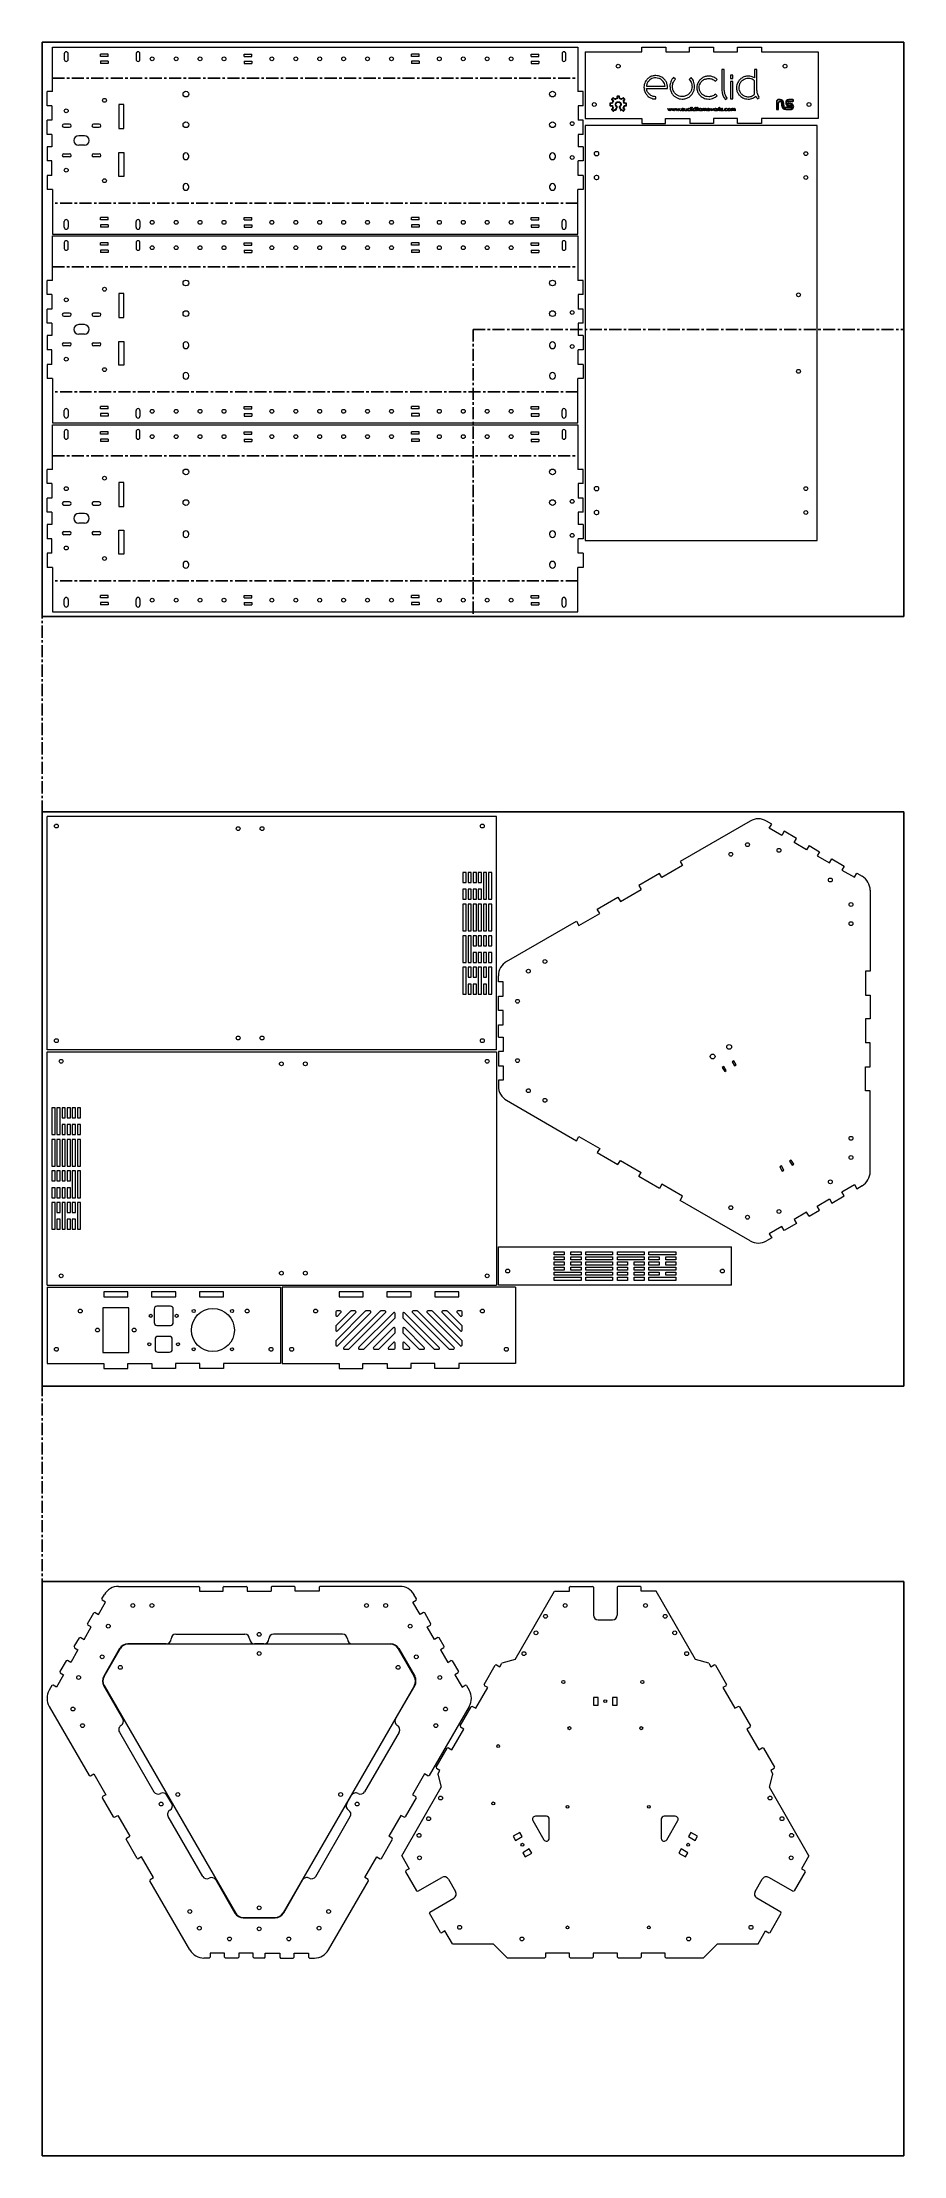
# Model space of a CAD drawing. Header units: millimetres. Extents: x -211 to 689, y -723 to 1485.
import ezdxf

# ---------------------------------------------------------------- set-up
doc = ezdxf.new("R2010")
doc.units = ezdxf.units.MM
doc.linetypes.add('CENTERX2', pattern=[20.32, 12.7, -2.54, 2.54, -2.54])

msp = doc.modelspace()

# ---------------------------------------------------------------- linework, layer by layer
at = {"color": 7, "linetype": 'Continuous'}
for p, q in [((-210.6, 1485.4), (689.4, 1485.4)), ((-210.6, 1485.4), (-210.6, 885.4)), ((689.4, 1485.4), (689.4, 885.4)), ((-210.6, 885.4), (689.4, 885.4)), ((-210.6, 681.2), (689.4, 681.2)), ((-210.6, 681.2), (-210.6, 81.2)), ((689.4, 681.2), (689.4, 81.2)), ((-210.6, 81.2), (689.4, 81.2)), ((-210.6, -123.1), (689.4, -123.1)), ((-210.6, -123.1), (-210.6, -723.1)), ((689.4, -123.1), (689.4, -723.1)), ((-210.6, -723.1), (689.4, -723.1))]:
    msp.add_line(p, q, dxfattribs=at)
at = {"color": 7, "linetype": 'CENTERX2'}
for p, q in [((-210.6, 1485.4), (-210.6, -528.1)), ((-200.1, 1447.9), (348.9, 1447.9)), ((348.9, 1317.4), (-200.1, 1317.4)), ((-200.1, 1250.6), (348.9, 1250.6)), ((239.4, 1185.4), (239.4, 885.4)), ((239.4, 1185.4), (689.4, 1185.4)), ((348.9, 1120), (-200.1, 1120)), ((-200.1, 1053.2), (348.9, 1053.2)), ((348.9, 922.6), (-200.1, 922.6))]:
    msp.add_line(p, q, dxfattribs=at)
at = {"color": 7, "linetype": 'Continuous', "lineweight": 15}
for p, q in [((-200.1, 1433.9), (-200.1, 1480.4)), ((-200.1, 1480.4), (348.9, 1480.4)), ((348.9, 1480.4), (348.9, 1433.9)), ((415.7, 1475.4), (415.7, 1480.4)), ((415.7, 1480.4), (440.7, 1480.4)), ((440.7, 1480.4), (440.7, 1475.4)), ((465.7, 1475.4), (465.7, 1480.4)), ((465.7, 1480.4), (490.7, 1480.4)), ((490.7, 1480.4), (490.7, 1475.4)), ((515.7, 1480.4), (540.7, 1480.4)), ((515.7, 1475.4), (515.7, 1480.4)), ((540.7, 1480.4), (540.7, 1475.4)), ((-187.6, 1473.4), (-187.6, 1467.4)), ((-183.6, 1467.4), (-183.6, 1473.4)), ((-149.8, 1470.6), (-149.8, 1473.1)), ((-141.8, 1473.1), (-149.8, 1473.1)), ((-141.8, 1470.6), (-149.8, 1470.6)), ((-141.8, 1465.6), (-149.8, 1465.6)), ((-149.8, 1465.6), (-149.8, 1463.1)), ((-141.8, 1463.1), (-149.8, 1463.1)), ((-141.8, 1470.6), (-141.8, 1473.1)), ((-141.8, 1465.6), (-141.8, 1463.1)), ((-112.6, 1473.4), (-112.6, 1467.4)), ((-108.6, 1467.4), (-108.6, 1473.4)), ((0.2, 1473.1), (8.2, 1473.1)), ((0.2, 1470.6), (0.2, 1473.1)), ((0.2, 1470.6), (8.2, 1470.6)), ((0.2, 1465.6), (8.2, 1465.6)), ((0.2, 1465.6), (0.2, 1463.1)), ((0.2, 1463.1), (8.2, 1463.1)), ((8.2, 1470.6), (8.2, 1473.1)), ((8.2, 1465.6), (8.2, 1463.1)), ((175.2, 1470.6), (175.2, 1473.1)), ((183.2, 1473.1), (175.2, 1473.1)), ((183.2, 1470.6), (175.2, 1470.6)), ((183.2, 1465.6), (175.2, 1465.6)), ((175.2, 1465.6), (175.2, 1463.1)), ((183.2, 1463.1), (175.2, 1463.1)), ((183.2, 1470.6), (183.2, 1473.1)), ((183.2, 1465.6), (183.2, 1463.1)), ((300.2, 1470.6), (300.2, 1473.1)), ((300.2, 1473.1), (308.2, 1473.1)), ((300.2, 1470.6), (308.2, 1470.6)), ((300.2, 1465.6), (300.2, 1463.1)), ((300.2, 1465.6), (308.2, 1465.6)), ((300.2, 1463.1), (308.2, 1463.1)), ((308.2, 1470.6), (308.2, 1473.1)), ((308.2, 1465.6), (308.2, 1463.1)), ((332.4, 1473.4), (332.4, 1467.4)), ((336.4, 1467.4), (336.4, 1473.4)), ((356.4, 1475.4), (356.4, 1405.6)), ((356.4, 1475.4), (415.7, 1475.4)), ((440.7, 1475.4), (465.7, 1475.4)), ((490.7, 1475.4), (515.7, 1475.4)), ((540.7, 1475.4), (600.1, 1475.4)), ((600.1, 1475.4), (600.1, 1405.6)), ((420.5, 1439.5), (440, 1439.5)), ((420.5, 1437.1), (442.6, 1437.1)), ((442.5, 1439.5), (442.5, 1439.5)), ((450.8, 1446.8), (449, 1448.7)), ((467.2, 1448.4), (465.3, 1446.6)), ((492.6, 1444.7), (494.3, 1446.5)), ((501.9, 1457), (499.5, 1457)), ((499.5, 1457), (499.5, 1435.3)), ((501.9, 1435.3), (501.9, 1457)), ((510.7, 1450.9), (508.3, 1450.9)), ((508.3, 1450.9), (508.3, 1447.5)), ((508.3, 1447.5), (510.7, 1447.5)), ((510.7, 1444.5), (508.3, 1444.5)), ((508.3, 1444.5), (508.3, 1426.1)), ((510.7, 1447.5), (510.7, 1450.9)), ((510.7, 1426.1), (510.7, 1444.5)), ((536, 1457), (533.6, 1457)), ((533.6, 1457), (533.6, 1448.1)), ((533.6, 1430.9), (533.6, 1445.1)), ((536, 1435.3), (536, 1457)), ((-205.6, 1419.1), (-205.6, 1433.9)), ((-200.1, 1433.9), (-205.6, 1433.9)), ((-200.6, 1419.1), (-205.6, 1419.1)), ((-200.6, 1419.1), (-200.6, 1403.9)), ((-130.6, 1420.2), (-130.6, 1395.2)), ((-125.4, 1420.2), (-130.6, 1420.2)), ((-125.4, 1395.2), (-125.4, 1420.2)), ((354.4, 1433.9), (348.9, 1433.9)), ((354.4, 1419.1), (349.4, 1419.1)), ((349.4, 1419.1), (349.4, 1403.9)), ((354.4, 1419.1), (354.4, 1433.9)), ((382.3, 1421.5), (382.3, 1421.3)), ((382.3, 1421.3), (382.3, 1419.3)), ((382.6, 1421.6), (382.4, 1421.6)), ((382.4, 1419.2), (382.6, 1419.1)), ((382.8, 1421.7), (382.6, 1421.6)), ((382.6, 1419.1), (382.8, 1419.1)), ((384.6, 1422), (382.8, 1421.7)), ((385.1, 1421.6), (382.8, 1421.2)), ((382.8, 1421.2), (382.8, 1420.4)), ((382.8, 1420.4), (382.8, 1419.6)), ((382.8, 1419.6), (385, 1419.2)), ((382.8, 1419.1), (384.5, 1418.8)), ((384.3, 1425.9), (384.1, 1425.8)), ((384.1, 1425.6), (384.2, 1425.5)), ((384.2, 1415.3), (384.1, 1415.1)), ((384.1, 1415), (384.3, 1414.8)), ((384.2, 1425.5), (384.3, 1425.3)), ((384.3, 1415.4), (384.2, 1415.3)), ((384.4, 1426.1), (384.3, 1425.9)), ((384.3, 1425.3), (385.4, 1423.8)), ((385.3, 1416.9), (384.3, 1415.4)), ((384.3, 1414.8), (384.4, 1414.7)), ((384.8, 1426.5), (384.4, 1426.1)), ((384.4, 1414.7), (385, 1414.1)), ((385.3, 1426.2), (384.7, 1425.7)), ((384.7, 1425.7), (386, 1423.7)), ((385.4, 1423.7), (384.7, 1422.1)), ((384.7, 1418.7), (385.3, 1417)), ((385.9, 1416.9), (384.7, 1415.1)), ((384.7, 1415.1), (385.3, 1414.5)), ((385, 1426.6), (384.8, 1426.5)), ((385.4, 1427.1), (385, 1426.6)), ((385, 1414.1), (385.4, 1413.7)), ((385.8, 1426.8), (385.3, 1426.2)), ((385.3, 1414.5), (385.8, 1414)), ((385.5, 1427.2), (385.4, 1427.1)), ((385.4, 1413.7), (385.5, 1413.5)), ((385.7, 1427.4), (385.5, 1427.2)), ((385.5, 1413.5), (385.7, 1413.4)), ((386, 1427.3), (385.8, 1427.4)), ((387.8, 1425.5), (385.8, 1426.8)), ((385.8, 1414), (387.6, 1415.2)), ((385.8, 1413.4), (386, 1413.5)), ((386.2, 1427.1), (386, 1427.3)), ((386, 1413.5), (386.2, 1413.6)), ((387.7, 1426.1), (386.2, 1427.1)), ((386.2, 1413.6), (387.6, 1414.6)), ((387.7, 1414.6), (388, 1414.4)), ((389.4, 1426.7), (387.9, 1426.1)), ((388.2, 1414.3), (388.5, 1414.2)), ((388.3, 1414.8), (389.6, 1417.8)), ((388.6, 1414.2), (388.7, 1414.5)), ((388.7, 1414.5), (388.8, 1414.7)), ((388.8, 1414.7), (390, 1417.6)), ((389.8, 1428.7), (389.5, 1426.8)), ((389.9, 1428.8), (389.8, 1428.7)), ((389.9, 1429), (389.9, 1428.8)), ((390.3, 1428.7), (389.9, 1426.3)), ((389.9, 1426.3), (389.9, 1426.3)), ((390.1, 1418.1), (389.9, 1418.2)), ((392.2, 1429.1), (390, 1429.1)), ((390, 1417.6), (390.1, 1417.8)), ((390.1, 1417.8), (390.1, 1418)), ((391.9, 1428.7), (390.3, 1428.7)), ((392.3, 1426.3), (391.9, 1428.7)), ((392.3, 1418.2), (392.1, 1418.1)), ((392.1, 1418), (392.2, 1417.8)), ((392.2, 1417.8), (392.2, 1417.6)), ((392.2, 1417.6), (393.4, 1414.7)), ((392.4, 1428.8), (392.3, 1429)), ((392.3, 1426.3), (392.3, 1426.3)), ((392.4, 1418.3), (392.3, 1418.2)), ((392.4, 1428.7), (392.4, 1428.8)), ((392.7, 1426.8), (392.4, 1428.7)), ((392.6, 1417.8), (393.9, 1414.8)), ((394.4, 1426.1), (392.9, 1426.7)), ((393.4, 1414.7), (393.5, 1414.5)), ((393.5, 1414.5), (393.6, 1414.2)), ((393.8, 1414.2), (394, 1414.3)), ((394, 1414.3), (394.2, 1414.4)), ((394.2, 1414.4), (394.5, 1414.6)), ((396, 1427.1), (394.5, 1426.1)), ((396.4, 1426.8), (394.5, 1425.5)), ((394.6, 1415.2), (396.4, 1414)), ((394.7, 1414.6), (396, 1413.6)), ((396.2, 1427.3), (396, 1427.1)), ((396, 1413.6), (396.2, 1413.5)), ((396.4, 1427.4), (396.2, 1427.3)), ((396.2, 1423.7), (397.5, 1425.7)), ((396.2, 1413.5), (396.4, 1413.4)), ((397.5, 1415.1), (396.3, 1416.9)), ((397, 1426.2), (396.4, 1426.8)), ((396.4, 1414), (397, 1414.5)), ((396.7, 1427.2), (396.5, 1427.4)), ((396.5, 1413.4), (396.7, 1413.5)), ((396.8, 1427.1), (396.7, 1427.2)), ((396.7, 1413.5), (396.8, 1413.7)), ((397.2, 1426.6), (396.8, 1427.1)), ((397.5, 1422.1), (396.8, 1423.7)), ((396.8, 1413.7), (397.4, 1414.3)), ((396.9, 1423.8), (397.9, 1425.3)), ((396.9, 1417), (397.6, 1418.7)), ((397.9, 1415.4), (396.9, 1416.9)), ((397.5, 1425.7), (397, 1426.2)), ((397, 1414.5), (397.5, 1415.1)), ((399.4, 1421.2), (397.1, 1421.6)), ((398.1, 1425.8), (397.2, 1426.6)), ((397.2, 1419.2), (399.4, 1419.6)), ((397.4, 1414.3), (397.8, 1414.7)), ((399.4, 1421.7), (397.6, 1422)), ((397.7, 1418.8), (399.4, 1419.1)), ((397.8, 1414.7), (397.9, 1414.8)), ((397.9, 1425.3), (398, 1425.5)), ((398, 1415.3), (397.9, 1415.4)), ((397.9, 1414.8), (398.1, 1415)), ((398, 1425.5), (398.1, 1425.6)), ((398.1, 1415.1), (398, 1415.3)), ((399.6, 1421.6), (399.4, 1421.7)), ((399.4, 1419.6), (399.4, 1421.2)), ((399.4, 1419.1), (399.6, 1419.1)), ((399.8, 1421.6), (399.6, 1421.6)), ((399.6, 1419.1), (399.8, 1419.2)), ((399.9, 1421.3), (399.9, 1421.5)), ((399.9, 1421.1), (399.9, 1421.3)), ((399.9, 1420.5), (399.9, 1421.1)), ((399.9, 1419.3), (399.9, 1420.5)), ((430.3, 1426.1), (430.3, 1428.5)), ((442.9, 1416.3), (443.3, 1416.3)), ((444.1, 1413.6), (442.9, 1416.3)), ((443.3, 1416.3), (444.1, 1414.4)), ((444.1, 1414.4), (445, 1416.3)), ((445, 1415.6), (444.1, 1413.6)), ((444.1, 1413.6), (444.1, 1413.6)), ((445, 1416.3), (445.9, 1414.4)), ((445, 1416.3), (445, 1416.3)), ((445.9, 1413.6), (445, 1415.6)), ((447.1, 1416.3), (445.9, 1413.6)), ((445.9, 1414.4), (446.7, 1416.3)), ((445.9, 1413.6), (445.9, 1413.6)), ((446.7, 1416.3), (447.1, 1416.3)), ((447.1, 1416.3), (447.5, 1416.3)), ((448.2, 1413.6), (447.1, 1416.3)), ((447.5, 1416.3), (448.3, 1414.4)), ((448.3, 1413.6), (448.2, 1413.6)), ((448.3, 1414.4), (449.2, 1416.3)), ((449.2, 1415.6), (448.3, 1413.6)), ((449.2, 1416.3), (450.1, 1414.4)), ((449.2, 1416.3), (449.2, 1416.3)), ((450, 1413.6), (449.2, 1415.6)), ((450.1, 1413.6), (450, 1413.6)), ((451.2, 1416.3), (450.1, 1413.6)), ((450.1, 1414.4), (450.9, 1416.3)), ((450.9, 1416.3), (451.2, 1416.3)), ((451.3, 1416.3), (451.7, 1416.3)), ((452.4, 1413.6), (451.3, 1416.3)), ((451.7, 1416.3), (452.5, 1414.4)), ((452.5, 1413.6), (452.4, 1413.6)), ((452.5, 1414.4), (453.3, 1416.3)), ((453.4, 1415.6), (452.5, 1413.6)), ((453.3, 1416.3), (453.4, 1416.3)), ((453.4, 1416.3), (454.3, 1414.4)), ((454.2, 1413.6), (453.4, 1415.6)), ((454.3, 1413.6), (454.2, 1413.6)), ((455.4, 1416.3), (454.3, 1413.6)), ((454.3, 1414.4), (455.1, 1416.3)), ((455.1, 1416.3), (455.4, 1416.3)), ((457.5, 1415.2), (459.6, 1415.2)), ((459.9, 1414.9), (457.5, 1414.9)), ((459.5, 1414.5), (459.7, 1414.3)), ((460.5, 1416.3), (460.8, 1416.3)), ((460.5, 1415), (460.5, 1416.3)), ((460.8, 1416.3), (460.8, 1415.1)), ((462.6, 1416.3), (462.9, 1416.3)), ((462.6, 1415.1), (462.6, 1416.3)), ((462.9, 1416.3), (462.9, 1415)), ((466.4, 1415.7), (466.1, 1415.6)), ((466.1, 1414.4), (466.4, 1414.2)), ((467, 1417.4), (467.3, 1417.4)), ((467, 1413.6), (467, 1417.4)), ((467.3, 1413.6), (467, 1413.6)), ((467.3, 1417.4), (467.3, 1413.6)), ((468, 1416.3), (468.3, 1416.3)), ((468, 1413.6), (468, 1416.3)), ((468.3, 1413.6), (468, 1413.6)), ((468.3, 1416.3), (468.3, 1413.6)), ((471.6, 1417.4), (471.9, 1417.4)), ((471.6, 1415.8), (471.6, 1417.4)), ((471.6, 1413.6), (471.6, 1414.1)), ((471.9, 1413.6), (471.6, 1413.6)), ((471.9, 1417.4), (471.9, 1413.6)), ((472.5, 1416.3), (472.9, 1416.3)), ((472.5, 1416), (472.5, 1416.3)), ((472.9, 1416), (472.5, 1416)), ((472.9, 1416.3), (472.9, 1416.8)), ((472.9, 1413.6), (472.9, 1416)), ((473.2, 1413.6), (472.9, 1413.6)), ((473.2, 1416.7), (473.2, 1416.3)), ((473.2, 1416.3), (473.8, 1416.3)), ((473.2, 1416), (473.2, 1413.6)), ((473.8, 1416), (473.2, 1416)), ((473.8, 1417.4), (473.8, 1417)), ((473.8, 1416.3), (473.8, 1416)), ((474.2, 1416.3), (474.5, 1416.3)), ((474.2, 1413.6), (474.2, 1416.3)), ((474.5, 1413.6), (474.2, 1413.6)), ((474.5, 1416.3), (474.5, 1415.9)), ((474.5, 1414.5), (474.5, 1413.6)), ((475.5, 1416.3), (475.3, 1416)), ((478.2, 1416.3), (478.6, 1416.3)), ((478.2, 1415.8), (478.2, 1416.3)), ((478.2, 1413.6), (478.2, 1414.1)), ((478.6, 1413.6), (478.2, 1413.6)), ((478.6, 1416.3), (478.6, 1413.6)), ((479.3, 1416.3), (479.6, 1416.3)), ((479.3, 1413.6), (479.3, 1416.3)), ((479.6, 1413.6), (479.3, 1413.6)), ((479.6, 1416.3), (479.6, 1415.9)), ((479.6, 1414.8), (479.6, 1413.6)), ((481.2, 1413.6), (481.2, 1415)), ((481.5, 1413.6), (481.2, 1413.6)), ((481.5, 1414.7), (481.5, 1413.6)), ((483, 1413.6), (483, 1415.1)), ((483.4, 1413.6), (483, 1413.6)), ((483.4, 1415.1), (483.4, 1413.6)), ((486.8, 1414.9), (484.3, 1414.9)), ((484.4, 1415.2), (486.4, 1415.2)), ((486.3, 1414.5), (486.6, 1414.3)), ((487.1, 1416.3), (487.4, 1416.3)), ((488.2, 1413.6), (487.1, 1416.3)), ((487.4, 1416.3), (488.2, 1414.4)), ((488.2, 1414.4), (489.1, 1416.3)), ((489.1, 1415.6), (488.2, 1413.6)), ((488.2, 1413.6), (488.2, 1413.6)), ((489.1, 1416.3), (489.2, 1416.3)), ((490, 1413.6), (489.1, 1415.6)), ((489.2, 1416.3), (490, 1414.4)), ((490, 1414.4), (490.8, 1416.3)), ((490.1, 1413.6), (490, 1413.6)), ((491.2, 1416.3), (490.1, 1413.6)), ((490.8, 1416.3), (491.2, 1416.3)), ((494.3, 1429.5), (492.6, 1431.2)), ((494.9, 1416.3), (495.2, 1416.3)), ((494.9, 1413.6), (494.9, 1416.3)), ((495.2, 1413.6), (494.9, 1413.6)), ((495.2, 1416.3), (495.2, 1415.9)), ((495.2, 1414.5), (495.2, 1413.6)), ((496.2, 1416.3), (496, 1416)), ((496.5, 1417.4), (496.8, 1417.4)), ((496.5, 1413.6), (496.5, 1417.4)), ((496.8, 1413.6), (496.5, 1413.6)), ((496.8, 1417.4), (496.8, 1415.2)), ((496.8, 1415.2), (498.1, 1416.3)), ((496.8, 1414.9), (496.8, 1413.6)), ((498.2, 1413.6), (496.8, 1414.9)), ((498.5, 1416.3), (497.1, 1415)), ((497.1, 1415), (498.7, 1413.6)), ((498.1, 1416.3), (498.5, 1416.3)), ((498.7, 1413.6), (498.2, 1413.6)), ((498.8, 1413.9), (499.1, 1414.2)), ((500.4, 1416), (500.1, 1415.8)), ((501.9, 1435.3), (501.9, 1435.3)), ((501.9, 1435.3), (501.9, 1435.3)), ((503.1, 1425.4), (505, 1427)), ((505.1, 1415.7), (504.8, 1415.6)), ((504.8, 1414.4), (505.1, 1414.2)), ((508.3, 1426.1), (510.7, 1426.1)), ((509.1, 1416.3), (509.5, 1416.3)), ((509.1, 1413.6), (509.1, 1416.3)), ((509.5, 1413.6), (509.1, 1413.6)), ((509.5, 1416.3), (509.5, 1415.9)), ((509.5, 1414.8), (509.5, 1413.6)), ((511, 1413.6), (511, 1415)), ((511.3, 1413.6), (511, 1413.6)), ((511.3, 1414.7), (511.3, 1413.6)), ((512.8, 1413.6), (512.8, 1415.1)), ((513.2, 1413.6), (512.8, 1413.6)), ((513.2, 1415.1), (513.2, 1413.6)), ((536.5, 1426.3), (538.5, 1427.7)), ((556.4, 1423.5), (556.3, 1415.2)), ((556.3, 1415.2), (558.5, 1415.2)), ((556.9, 1423.4), (556.8, 1415.7)), ((556.8, 1415.7), (558.1, 1415.7)), ((558.1, 1415.7), (558.1, 1421.9)), ((558.5, 1415.2), (558.6, 1421.9)), ((560.2, 1425.6), (558.6, 1425.7)), ((560.2, 1425.1), (558.6, 1425.2)), ((561.7, 1421.8), (561.7, 1419.6)), ((562.2, 1421.8), (562.2, 1419.6)), ((563.5, 1419.6), (563.5, 1421.8)), ((564, 1419.6), (564, 1421.8)), ((566.1, 1415.2), (571.3, 1415.1)), ((571.4, 1417.4), (566.2, 1417.4)), ((571.4, 1416.9), (566.2, 1416.9)), ((566.2, 1415.7), (571.3, 1415.6)), ((573.1, 1425.6), (569.3, 1425.6)), ((573.1, 1425.1), (569.3, 1425.1)), ((569.3, 1423.9), (573.1, 1423.8)), ((569.3, 1423.4), (573.1, 1423.3)), ((571.3, 1421.4), (569.3, 1421.4)), ((571.3, 1420.9), (569.3, 1420.9)), ((569.3, 1419.6), (571.4, 1419.6)), ((569.3, 1419.1), (571.4, 1419.1)), ((-205.6, 1389.1), (-205.6, 1403.9)), ((-200.6, 1403.9), (-205.6, 1403.9)), ((-182.1, 1399.8), (-188.1, 1399.8)), ((-188.1, 1396.5), (-182.1, 1396.5)), ((-151.1, 1399.8), (-157.1, 1399.8)), ((-157.1, 1396.5), (-151.1, 1396.5)), ((-130.6, 1395.2), (-125.4, 1395.2)), ((354.4, 1403.9), (349.4, 1403.9)), ((354.4, 1389.1), (354.4, 1403.9)), ((356.4, 1405.6), (415.8, 1405.6)), ((356.4, 1398.4), (356.4, 964.6)), ((599.1, 1398.4), (356.4, 1398.4)), ((415.8, 1405.6), (415.8, 1400.4)), ((415.8, 1400.4), (440.6, 1400.4)), ((440.6, 1405.6), (465.8, 1405.6)), ((440.6, 1400.4), (440.6, 1405.6)), ((465.8, 1405.6), (465.8, 1400.4)), ((490.6, 1400.4), (465.8, 1400.4)), ((515.8, 1405.6), (490.6, 1405.6)), ((490.6, 1405.6), (490.6, 1400.4)), ((515.8, 1400.4), (515.8, 1405.6)), ((540.6, 1400.4), (515.8, 1400.4)), ((600.1, 1405.6), (540.6, 1405.6)), ((540.6, 1405.6), (540.6, 1400.4)), ((599.1, 964.6), (599.1, 1398.4)), ((-200.6, 1389.1), (-205.6, 1389.1)), ((-205.6, 1376.2), (-205.6, 1361.4)), ((-200.6, 1376.2), (-205.6, 1376.2)), ((-200.6, 1389.1), (-200.6, 1376.2)), ((-166.6, 1387.7), (-172.6, 1387.7)), ((-166.6, 1377.7), (-172.6, 1377.7)), ((-130.6, 1370.2), (-125.4, 1370.2)), ((-130.6, 1345.2), (-130.6, 1370.2)), ((-125.4, 1370.2), (-125.4, 1345.2)), ((354.4, 1389.1), (349.4, 1389.1)), ((349.4, 1389.1), (349.4, 1376.2)), ((354.4, 1376.2), (349.4, 1376.2)), ((354.4, 1376.2), (354.4, 1361.4)), ((368.9, 1371), (367.9, 1371)), ((-200.6, 1361.4), (-205.6, 1361.4)), ((-200.6, 1346.2), (-200.6, 1361.4)), ((-188.1, 1368.8), (-182.1, 1368.8)), ((-182.1, 1365.5), (-188.1, 1365.5)), ((-157.1, 1368.8), (-151.1, 1368.8)), ((-151.1, 1365.5), (-157.1, 1365.5)), ((-63.6, 1366.7), (-63.6, 1365.7)), ((-57.6, 1365.7), (-57.6, 1366.7)), ((319.4, 1366.7), (319.4, 1365.7)), ((325.4, 1365.7), (325.4, 1366.7)), ((354.4, 1361.4), (349.4, 1361.4)), ((349.4, 1346.2), (349.4, 1361.4)), ((367.9, 1367), (368.9, 1367)), ((-205.6, 1346.2), (-205.6, 1331.4)), ((-200.6, 1346.2), (-205.6, 1346.2)), ((-200.1, 1331.4), (-205.6, 1331.4)), ((-200.1, 1331.4), (-200.1, 1285)), ((-125.4, 1345.2), (-130.6, 1345.2)), ((-63.6, 1334.7), (-63.6, 1333.7)), ((-57.6, 1333.7), (-57.6, 1334.7)), ((319.4, 1334.7), (319.4, 1333.7)), ((325.4, 1333.7), (325.4, 1334.7)), ((354.4, 1331.4), (348.9, 1331.4)), ((348.9, 1285), (348.9, 1331.4)), ((354.4, 1346.2), (349.4, 1346.2)), ((354.4, 1346.2), (354.4, 1331.4)), ((368.9, 1346), (367.9, 1346)), ((367.9, 1342), (368.9, 1342)), ((-200.1, 1285), (348.9, 1285)), ((-200.1, 1283), (348.9, 1283)), ((-200.1, 1236.5), (-200.1, 1283)), ((-187.6, 1292), (-187.6, 1298)), ((-183.6, 1298), (-183.6, 1292)), ((-141.8, 1302.2), (-149.8, 1302.2)), ((-149.8, 1299.7), (-149.8, 1302.2)), ((-141.8, 1299.7), (-149.8, 1299.7)), ((-149.8, 1294.7), (-149.8, 1292.2)), ((-141.8, 1294.7), (-149.8, 1294.7)), ((-141.8, 1292.2), (-149.8, 1292.2)), ((-141.8, 1299.7), (-141.8, 1302.2)), ((-141.8, 1294.7), (-141.8, 1292.2)), ((-112.6, 1292), (-112.6, 1298)), ((-108.6, 1298), (-108.6, 1292)), ((0.2, 1302.2), (8.2, 1302.2)), ((0.2, 1299.7), (0.2, 1302.2)), ((0.2, 1299.7), (8.2, 1299.7)), ((0.2, 1294.7), (0.2, 1292.2)), ((0.2, 1294.7), (8.2, 1294.7)), ((0.2, 1292.2), (8.2, 1292.2)), ((8.2, 1299.7), (8.2, 1302.2)), ((8.2, 1294.7), (8.2, 1292.2)), ((183.2, 1302.2), (175.2, 1302.2)), ((175.2, 1299.7), (175.2, 1302.2)), ((183.2, 1299.7), (175.2, 1299.7)), ((175.2, 1294.7), (175.2, 1292.2)), ((183.2, 1294.7), (175.2, 1294.7)), ((183.2, 1292.2), (175.2, 1292.2)), ((183.2, 1299.7), (183.2, 1302.2)), ((183.2, 1294.7), (183.2, 1292.2)), ((300.2, 1302.2), (308.2, 1302.2)), ((300.2, 1299.7), (300.2, 1302.2)), ((300.2, 1299.7), (308.2, 1299.7)), ((300.2, 1294.7), (300.2, 1292.2)), ((300.2, 1294.7), (308.2, 1294.7)), ((300.2, 1292.2), (308.2, 1292.2)), ((308.2, 1299.7), (308.2, 1302.2)), ((308.2, 1294.7), (308.2, 1292.2)), ((332.4, 1292), (332.4, 1298)), ((336.4, 1298), (336.4, 1292)), ((348.9, 1283), (348.9, 1236.5)), ((-187.6, 1276), (-187.6, 1270)), ((-183.6, 1270), (-183.6, 1276)), ((-149.8, 1273.2), (-149.8, 1275.7)), ((-141.8, 1275.7), (-149.8, 1275.7)), ((-141.8, 1273.2), (-149.8, 1273.2)), ((-141.8, 1268.2), (-149.8, 1268.2)), ((-149.8, 1268.2), (-149.8, 1265.7)), ((-141.8, 1265.7), (-149.8, 1265.7)), ((-141.8, 1273.2), (-141.8, 1275.7)), ((-141.8, 1268.2), (-141.8, 1265.7)), ((-112.6, 1276), (-112.6, 1270)), ((-108.6, 1270), (-108.6, 1276)), ((0.2, 1273.2), (0.2, 1275.7)), ((0.2, 1275.7), (8.2, 1275.7)), ((0.2, 1273.2), (8.2, 1273.2)), ((0.2, 1268.2), (8.2, 1268.2)), ((0.2, 1268.2), (0.2, 1265.7)), ((0.2, 1265.7), (8.2, 1265.7)), ((8.2, 1273.2), (8.2, 1275.7)), ((8.2, 1268.2), (8.2, 1265.7)), ((183.2, 1275.7), (175.2, 1275.7)), ((175.2, 1273.2), (175.2, 1275.7)), ((183.2, 1273.2), (175.2, 1273.2)), ((175.2, 1268.2), (175.2, 1265.7)), ((183.2, 1268.2), (175.2, 1268.2)), ((183.2, 1265.7), (175.2, 1265.7)), ((183.2, 1273.2), (183.2, 1275.7)), ((183.2, 1268.2), (183.2, 1265.7)), ((300.2, 1275.7), (308.2, 1275.7)), ((300.2, 1273.2), (300.2, 1275.7)), ((300.2, 1273.2), (308.2, 1273.2)), ((300.2, 1268.2), (300.2, 1265.7)), ((300.2, 1268.2), (308.2, 1268.2)), ((300.2, 1265.7), (308.2, 1265.7)), ((308.2, 1273.2), (308.2, 1275.7)), ((308.2, 1268.2), (308.2, 1265.7)), ((332.4, 1276), (332.4, 1270)), ((336.4, 1270), (336.4, 1276)), ((-205.6, 1221.7), (-205.6, 1236.5)), ((-200.1, 1236.5), (-205.6, 1236.5)), ((-200.6, 1221.7), (-205.6, 1221.7)), ((-200.6, 1221.7), (-200.6, 1206.5)), ((-130.6, 1222.8), (-130.6, 1197.8)), ((-125.4, 1222.8), (-130.6, 1222.8)), ((-125.4, 1197.8), (-125.4, 1222.8)), ((354.4, 1236.5), (348.9, 1236.5)), ((354.4, 1221.7), (349.4, 1221.7)), ((349.4, 1221.7), (349.4, 1206.5)), ((354.4, 1221.7), (354.4, 1236.5)), ((-205.6, 1191.7), (-205.6, 1206.5)), ((-200.6, 1206.5), (-205.6, 1206.5)), ((-182.1, 1202.4), (-188.1, 1202.4)), ((-188.1, 1199.2), (-182.1, 1199.2)), ((-151.1, 1202.4), (-157.1, 1202.4)), ((-157.1, 1199.2), (-151.1, 1199.2)), ((-130.6, 1197.8), (-125.4, 1197.8)), ((354.4, 1206.5), (349.4, 1206.5)), ((354.4, 1191.7), (354.4, 1206.5)), ((-200.6, 1191.7), (-205.6, 1191.7)), ((-205.6, 1178.8), (-205.6, 1164)), ((-200.6, 1178.8), (-205.6, 1178.8)), ((-200.6, 1191.7), (-200.6, 1178.8)), ((-188.1, 1171.4), (-182.1, 1171.4)), ((-166.6, 1190.3), (-172.6, 1190.3)), ((-166.6, 1180.3), (-172.6, 1180.3)), ((-157.1, 1171.4), (-151.1, 1171.4)), ((-130.6, 1172.8), (-125.4, 1172.8)), ((-130.6, 1147.8), (-130.6, 1172.8)), ((-125.4, 1172.8), (-125.4, 1147.8)), ((354.4, 1191.7), (349.4, 1191.7)), ((349.4, 1191.7), (349.4, 1178.8)), ((354.4, 1178.8), (349.4, 1178.8)), ((354.4, 1178.8), (354.4, 1164)), ((-200.6, 1164), (-205.6, 1164)), ((-205.6, 1148.8), (-205.6, 1134)), ((-200.6, 1148.8), (-205.6, 1148.8)), ((-200.6, 1148.8), (-200.6, 1164)), ((-182.1, 1168.2), (-188.1, 1168.2)), ((-151.1, 1168.2), (-157.1, 1168.2)), ((-63.6, 1169.3), (-63.6, 1168.3)), ((-57.6, 1168.3), (-57.6, 1169.3)), ((319.4, 1169.3), (319.4, 1168.3)), ((325.4, 1168.3), (325.4, 1169.3)), ((354.4, 1164), (349.4, 1164)), ((349.4, 1148.8), (349.4, 1164)), ((354.4, 1148.8), (349.4, 1148.8)), ((354.4, 1148.8), (354.4, 1134)), ((-200.1, 1134), (-205.6, 1134)), ((-200.1, 1134), (-200.1, 1087.6)), ((-125.4, 1147.8), (-130.6, 1147.8)), ((-63.6, 1137.3), (-63.6, 1136.3)), ((-57.6, 1136.3), (-57.6, 1137.3)), ((319.4, 1137.3), (319.4, 1136.3)), ((325.4, 1136.3), (325.4, 1137.3)), ((354.4, 1134), (348.9, 1134)), ((348.9, 1087.6), (348.9, 1134)), ((-141.8, 1104.8), (-149.8, 1104.8)), ((-149.8, 1102.3), (-149.8, 1104.8)), ((-141.8, 1102.3), (-141.8, 1104.8)), ((0.2, 1104.8), (8.2, 1104.8)), ((0.2, 1102.3), (0.2, 1104.8)), ((8.2, 1102.3), (8.2, 1104.8)), ((183.2, 1104.8), (175.2, 1104.8)), ((175.2, 1102.3), (175.2, 1104.8)), ((183.2, 1102.3), (183.2, 1104.8)), ((300.2, 1104.8), (308.2, 1104.8)), ((300.2, 1102.3), (300.2, 1104.8)), ((308.2, 1102.3), (308.2, 1104.8)), ((-200.1, 1087.6), (348.9, 1087.6)), ((-200.1, 1085.6), (348.9, 1085.6)), ((-200.1, 1039.1), (-200.1, 1085.6)), ((-187.6, 1094.6), (-187.6, 1100.6)), ((-183.6, 1100.6), (-183.6, 1094.6)), ((-141.8, 1102.3), (-149.8, 1102.3)), ((-141.8, 1097.3), (-149.8, 1097.3)), ((-149.8, 1097.3), (-149.8, 1094.8)), ((-141.8, 1094.8), (-149.8, 1094.8)), ((-141.8, 1097.3), (-141.8, 1094.8)), ((-112.6, 1094.6), (-112.6, 1100.6)), ((-108.6, 1100.6), (-108.6, 1094.6)), ((0.2, 1102.3), (8.2, 1102.3)), ((0.2, 1097.3), (8.2, 1097.3)), ((0.2, 1097.3), (0.2, 1094.8)), ((0.2, 1094.8), (8.2, 1094.8)), ((8.2, 1097.3), (8.2, 1094.8)), ((183.2, 1102.3), (175.2, 1102.3)), ((175.2, 1097.3), (175.2, 1094.8)), ((183.2, 1097.3), (175.2, 1097.3)), ((183.2, 1094.8), (175.2, 1094.8)), ((183.2, 1097.3), (183.2, 1094.8)), ((300.2, 1102.3), (308.2, 1102.3)), ((300.2, 1097.3), (300.2, 1094.8)), ((300.2, 1097.3), (308.2, 1097.3)), ((300.2, 1094.8), (308.2, 1094.8)), ((308.2, 1097.3), (308.2, 1094.8)), ((332.4, 1094.6), (332.4, 1100.6)), ((336.4, 1100.6), (336.4, 1094.6)), ((348.9, 1085.6), (348.9, 1039.1)), ((-187.6, 1078.6), (-187.6, 1072.6)), ((-183.6, 1072.6), (-183.6, 1078.6)), ((-141.8, 1078.3), (-149.8, 1078.3)), ((-149.8, 1075.8), (-149.8, 1078.3)), ((-141.8, 1075.8), (-149.8, 1075.8)), ((-141.8, 1070.8), (-149.8, 1070.8)), ((-149.8, 1070.8), (-149.8, 1068.3)), ((-141.8, 1068.3), (-149.8, 1068.3)), ((-141.8, 1075.8), (-141.8, 1078.3)), ((-141.8, 1070.8), (-141.8, 1068.3)), ((-112.6, 1078.6), (-112.6, 1072.6)), ((-108.6, 1072.6), (-108.6, 1078.6)), ((0.2, 1078.3), (8.2, 1078.3)), ((0.2, 1075.8), (0.2, 1078.3)), ((0.2, 1075.8), (8.2, 1075.8)), ((0.2, 1070.8), (8.2, 1070.8)), ((0.2, 1070.8), (0.2, 1068.3)), ((0.2, 1068.3), (8.2, 1068.3)), ((8.2, 1075.8), (8.2, 1078.3)), ((8.2, 1070.8), (8.2, 1068.3)), ((183.2, 1078.3), (175.2, 1078.3)), ((175.2, 1075.8), (175.2, 1078.3)), ((183.2, 1075.8), (175.2, 1075.8)), ((183.2, 1070.8), (175.2, 1070.8)), ((175.2, 1070.8), (175.2, 1068.3)), ((183.2, 1068.3), (175.2, 1068.3)), ((183.2, 1075.8), (183.2, 1078.3)), ((183.2, 1070.8), (183.2, 1068.3)), ((300.2, 1078.3), (308.2, 1078.3)), ((300.2, 1075.8), (300.2, 1078.3)), ((300.2, 1075.8), (308.2, 1075.8)), ((300.2, 1070.8), (308.2, 1070.8)), ((300.2, 1070.8), (300.2, 1068.3)), ((300.2, 1068.3), (308.2, 1068.3)), ((308.2, 1075.8), (308.2, 1078.3)), ((308.2, 1070.8), (308.2, 1068.3)), ((332.4, 1078.6), (332.4, 1072.6)), ((336.4, 1072.6), (336.4, 1078.6)), ((-205.6, 1024.3), (-205.6, 1039.1)), ((-200.1, 1039.1), (-205.6, 1039.1)), ((354.4, 1039.1), (348.9, 1039.1)), ((354.4, 1024.3), (354.4, 1039.1)), ((-200.6, 1024.3), (-205.6, 1024.3)), ((-200.6, 1024.3), (-200.6, 1009.1)), ((-130.6, 1025.4), (-130.6, 1000.4)), ((-125.4, 1025.4), (-130.6, 1025.4)), ((-125.4, 1000.4), (-125.4, 1025.4)), ((354.4, 1024.3), (349.4, 1024.3)), ((349.4, 1024.3), (349.4, 1009.1)), ((368.9, 1021), (367.9, 1021)), ((367.9, 1017), (368.9, 1017)), ((-205.6, 994.3), (-205.6, 1009.1)), ((-200.6, 1009.1), (-205.6, 1009.1)), ((-200.6, 994.3), (-205.6, 994.3)), ((-200.6, 994.3), (-200.6, 981.4)), ((-182.1, 1005), (-188.1, 1005)), ((-188.1, 1001.8), (-182.1, 1001.8)), ((-151.1, 1005), (-157.1, 1005)), ((-157.1, 1001.8), (-151.1, 1001.8)), ((-130.6, 1000.4), (-125.4, 1000.4)), ((354.4, 1009.1), (349.4, 1009.1)), ((354.4, 994.3), (349.4, 994.3)), ((349.4, 994.3), (349.4, 981.4)), ((354.4, 994.3), (354.4, 1009.1)), ((368.9, 996), (367.9, 996)), ((-205.6, 981.4), (-205.6, 966.6)), ((-200.6, 981.4), (-205.6, 981.4)), ((-188.1, 974), (-182.1, 974)), ((-166.6, 992.9), (-172.6, 992.9)), ((-166.6, 982.9), (-172.6, 982.9)), ((-157.1, 974), (-151.1, 974)), ((-130.6, 975.4), (-125.4, 975.4)), ((-130.6, 950.4), (-130.6, 975.4)), ((-125.4, 975.4), (-125.4, 950.4)), ((-63.6, 971.9), (-63.6, 970.9)), ((-57.6, 970.9), (-57.6, 971.9)), ((319.4, 971.9), (319.4, 970.9)), ((325.4, 970.9), (325.4, 971.9)), ((354.4, 981.4), (349.4, 981.4)), ((354.4, 981.4), (354.4, 966.6)), ((367.9, 992), (368.9, 992)), ((-200.6, 966.6), (-205.6, 966.6)), ((-205.6, 951.4), (-205.6, 936.6)), ((-200.6, 951.4), (-205.6, 951.4)), ((-200.6, 951.4), (-200.6, 966.6)), ((-182.1, 970.8), (-188.1, 970.8)), ((-151.1, 970.8), (-157.1, 970.8)), ((-125.4, 950.4), (-130.6, 950.4)), ((354.4, 966.6), (349.4, 966.6)), ((349.4, 951.4), (349.4, 966.6)), ((354.4, 951.4), (349.4, 951.4)), ((354.4, 951.4), (354.4, 936.6)), ((356.4, 964.6), (599.1, 964.6)), ((-200.1, 936.6), (-205.6, 936.6)), ((-200.1, 936.6), (-200.1, 890.2)), ((-63.6, 939.9), (-63.6, 938.9)), ((-57.6, 938.9), (-57.6, 939.9)), ((319.4, 939.9), (319.4, 938.9)), ((325.4, 938.9), (325.4, 939.9)), ((354.4, 936.6), (348.9, 936.6)), ((348.9, 890.2), (348.9, 936.6)), ((-141.8, 907.4), (-149.8, 907.4)), ((-149.8, 904.9), (-149.8, 907.4)), ((-141.8, 904.9), (-141.8, 907.4)), ((0.2, 907.4), (8.2, 907.4)), ((0.2, 904.9), (0.2, 907.4)), ((8.2, 904.9), (8.2, 907.4)), ((183.2, 907.4), (175.2, 907.4)), ((175.2, 904.9), (175.2, 907.4)), ((183.2, 904.9), (183.2, 907.4)), ((300.2, 907.4), (308.2, 907.4)), ((300.2, 904.9), (300.2, 907.4)), ((308.2, 904.9), (308.2, 907.4)), ((-200.1, 890.2), (348.9, 890.2)), ((-187.6, 897.2), (-187.6, 903.2)), ((-183.6, 903.2), (-183.6, 897.2)), ((-141.8, 904.9), (-149.8, 904.9)), ((-149.8, 899.9), (-149.8, 897.4)), ((-141.8, 899.9), (-149.8, 899.9)), ((-141.8, 897.4), (-149.8, 897.4)), ((-141.8, 899.9), (-141.8, 897.4)), ((-112.6, 897.2), (-112.6, 903.2)), ((-108.6, 903.2), (-108.6, 897.2)), ((0.2, 904.9), (8.2, 904.9)), ((0.2, 899.9), (8.2, 899.9)), ((0.2, 899.9), (0.2, 897.4)), ((0.2, 897.4), (8.2, 897.4)), ((8.2, 899.9), (8.2, 897.4)), ((183.2, 904.9), (175.2, 904.9)), ((183.2, 899.9), (175.2, 899.9)), ((175.2, 899.9), (175.2, 897.4)), ((183.2, 897.4), (175.2, 897.4)), ((183.2, 899.9), (183.2, 897.4)), ((300.2, 904.9), (308.2, 904.9)), ((300.2, 899.9), (308.2, 899.9)), ((300.2, 899.9), (300.2, 897.4)), ((300.2, 897.4), (308.2, 897.4)), ((308.2, 899.9), (308.2, 897.4)), ((332.4, 897.2), (332.4, 903.2)), ((336.4, 903.2), (336.4, 897.2)), ((263.9, 676.2), (-205.6, 676.2)), ((-205.6, 432.4), (-205.6, 676.2)), ((263.9, 432.4), (263.9, 676.2)), ((528.9, 671.6), (455.8, 629.4)), ((551.4, 668.5), (545.9, 671.6)), ((548.9, 664.1), (551.4, 668.5)), ((561.9, 656.6), (548.9, 664.1)), ((564.4, 661), (561.9, 656.6)), ((577.4, 653.5), (564.4, 661)), ((574.9, 649.1), (577.4, 653.5)), ((587.9, 641.6), (574.9, 649.1)), ((590.4, 646), (587.9, 641.6)), ((590.4, 646), (601.4, 639.6)), ((458.3, 625.1), (436.6, 612.6)), ((455.8, 629.4), (458.3, 625.1)), ((601.4, 639.6), (598.9, 635.3)), ((598.9, 635.3), (611.8, 627.8)), ((611.8, 627.8), (614.3, 632.1)), ((614.3, 632.1), (627.3, 624.6)), ((627.3, 624.6), (624.8, 620.3)), ((624.8, 620.3), (637.8, 612.8)), ((232.2, 617.8), (228.9, 617.8)), ((228.9, 617.8), (228.9, 607.3)), ((228.9, 607.3), (232.2, 607.3)), ((232.2, 600.3), (228.9, 600.3)), ((228.9, 600.3), (228.9, 589.8)), ((232.2, 607.3), (232.2, 617.8)), ((232.2, 589.8), (232.2, 600.3)), ((237.5, 617.8), (234.2, 617.8)), ((234.2, 617.8), (234.2, 607.3)), ((234.2, 607.3), (237.5, 607.3)), ((237.5, 600.3), (234.2, 600.3)), ((234.2, 600.3), (234.2, 589.8)), ((237.5, 607.3), (237.5, 617.8)), ((237.5, 589.8), (237.5, 600.3)), ((242.9, 617.8), (239.5, 617.8)), ((239.5, 617.8), (239.5, 607.3)), ((239.5, 607.3), (242.9, 607.3)), ((242.9, 600.3), (239.5, 600.3)), ((239.5, 600.3), (239.5, 589.8)), ((242.9, 607.3), (242.9, 617.8)), ((242.9, 589.8), (242.9, 600.3)), ((248.2, 617.8), (244.9, 617.8)), ((244.9, 617.8), (244.9, 607.3)), ((244.9, 607.3), (248.2, 607.3)), ((248.2, 600.3), (244.9, 600.3)), ((244.9, 600.3), (244.9, 589.8)), ((248.2, 607.3), (248.2, 617.8)), ((248.2, 589.8), (248.2, 600.3)), ((253.5, 617.8), (250.2, 617.8)), ((250.2, 617.8), (250.2, 589.8)), ((253.5, 589.8), (253.5, 617.8)), ((258.9, 617.8), (255.5, 617.8)), ((255.5, 617.8), (255.5, 589.8)), ((258.9, 589.8), (258.9, 617.8)), ((393.3, 587.6), (415, 600.1)), ((434.1, 616.9), (412.5, 604.4)), ((412.5, 604.4), (415, 600.1)), ((436.6, 612.6), (434.1, 616.9)), ((637.8, 612.8), (640.3, 617.1)), ((640.3, 617.1), (645.8, 614)), ((654.3, 599.2), (654.3, 514.8)), ((228.9, 589.8), (232.2, 589.8)), ((232.2, 584.8), (228.9, 584.8)), ((228.9, 584.8), (228.9, 556.8)), ((232.2, 556.8), (232.2, 584.8)), ((234.2, 589.8), (237.5, 589.8)), ((237.5, 584.8), (234.2, 584.8)), ((234.2, 584.8), (234.2, 556.8)), ((237.5, 556.8), (237.5, 584.8)), ((239.5, 589.8), (242.9, 589.8)), ((242.9, 584.8), (239.5, 584.8)), ((239.5, 584.8), (239.5, 556.8)), ((242.9, 556.8), (242.9, 584.8)), ((244.9, 589.8), (248.2, 589.8)), ((248.2, 584.8), (244.9, 584.8)), ((244.9, 584.8), (244.9, 556.8)), ((248.2, 556.8), (248.2, 584.8)), ((250.2, 589.8), (253.5, 589.8)), ((253.5, 584.8), (250.2, 584.8)), ((250.2, 584.8), (250.2, 556.8)), ((253.5, 556.8), (253.5, 584.8)), ((255.5, 589.8), (258.9, 589.8)), ((258.9, 584.8), (255.5, 584.8)), ((255.5, 584.8), (255.5, 556.8)), ((258.9, 556.8), (258.9, 584.8)), ((350, 562.6), (371.7, 575.1)), ((369.2, 579.4), (390.8, 591.9)), ((371.7, 575.1), (369.2, 579.4)), ((390.8, 591.9), (393.3, 587.6)), ((228.9, 556.8), (232.2, 556.8)), ((234.2, 556.8), (237.5, 556.8)), ((239.5, 556.8), (242.9, 556.8)), ((244.9, 556.8), (248.2, 556.8)), ((250.2, 556.8), (253.5, 556.8)), ((255.5, 556.8), (258.9, 556.8)), ((274.4, 524.7), (347.5, 566.9)), ((347.5, 566.9), (350, 562.6)), ((232.2, 551.8), (228.9, 551.8)), ((228.9, 551.8), (228.9, 523.8)), ((232.2, 523.8), (232.2, 551.8)), ((237.5, 551.8), (234.2, 551.8)), ((234.2, 551.8), (234.2, 523.8)), ((237.5, 523.8), (237.5, 551.8)), ((242.9, 551.8), (239.5, 551.8)), ((239.5, 551.8), (239.5, 541.3)), ((239.5, 541.3), (242.9, 541.3)), ((242.9, 534.3), (239.5, 534.3)), ((239.5, 534.3), (239.5, 523.8)), ((242.9, 541.3), (242.9, 551.8)), ((242.9, 523.8), (242.9, 534.3)), ((248.2, 551.8), (244.9, 551.8)), ((244.9, 551.8), (244.9, 541.3)), ((244.9, 541.3), (248.2, 541.3)), ((248.2, 534.3), (244.9, 534.3)), ((244.9, 534.3), (244.9, 523.8)), ((248.2, 541.3), (248.2, 551.8)), ((248.2, 523.8), (248.2, 534.3)), ((253.5, 551.8), (250.2, 551.8)), ((250.2, 551.8), (250.2, 541.3)), ((250.2, 541.3), (253.5, 541.3)), ((253.5, 534.3), (250.2, 534.3)), ((250.2, 534.3), (250.2, 523.8)), ((253.5, 541.3), (253.5, 551.8)), ((253.5, 523.8), (253.5, 534.3)), ((258.9, 551.8), (255.5, 551.8)), ((255.5, 551.8), (255.5, 541.3)), ((255.5, 541.3), (258.9, 541.3)), ((258.9, 534.3), (255.5, 534.3)), ((255.5, 534.3), (255.5, 523.8)), ((258.9, 541.3), (258.9, 551.8)), ((258.9, 523.8), (258.9, 534.3)), ((228.9, 523.8), (232.2, 523.8)), ((232.2, 518.8), (228.9, 518.8)), ((228.9, 518.8), (228.9, 490.8)), ((232.2, 490.8), (232.2, 518.8)), ((234.2, 523.8), (237.5, 523.8)), ((237.5, 518.8), (234.2, 518.8)), ((234.2, 518.8), (234.2, 508.3)), ((234.2, 508.3), (237.5, 508.3)), ((237.5, 508.3), (237.5, 518.8)), ((239.5, 523.8), (242.9, 523.8)), ((242.9, 518.8), (239.5, 518.8)), ((239.5, 518.8), (239.5, 508.3)), ((239.5, 508.3), (242.9, 508.3)), ((242.9, 508.3), (242.9, 518.8)), ((244.9, 523.8), (248.2, 523.8)), ((248.2, 518.8), (244.9, 518.8)), ((244.9, 518.8), (244.9, 490.8)), ((248.2, 490.8), (248.2, 518.8)), ((250.2, 523.8), (253.5, 523.8)), ((253.5, 518.8), (250.2, 518.8)), ((250.2, 518.8), (250.2, 508.3)), ((250.2, 508.3), (253.5, 508.3)), ((253.5, 508.3), (253.5, 518.8)), ((255.5, 523.8), (258.9, 523.8)), ((258.9, 518.8), (255.5, 518.8)), ((255.5, 518.8), (255.5, 490.8)), ((258.9, 490.8), (258.9, 518.8)), ((265.9, 503.6), (265.9, 510)), ((654.3, 514.8), (649.3, 514.8)), ((649.3, 514.8), (649.3, 489.8)), ((228.9, 490.8), (232.2, 490.8)), ((237.5, 501.3), (234.2, 501.3)), ((234.2, 501.3), (234.2, 490.8)), ((234.2, 490.8), (237.5, 490.8)), ((237.5, 490.8), (237.5, 501.3)), ((242.9, 501.3), (239.5, 501.3)), ((239.5, 501.3), (239.5, 490.8)), ((239.5, 490.8), (242.9, 490.8)), ((242.9, 490.8), (242.9, 501.3)), ((244.9, 490.8), (248.2, 490.8)), ((253.5, 501.3), (250.2, 501.3)), ((250.2, 501.3), (250.2, 490.8)), ((250.2, 490.8), (253.5, 490.8)), ((253.5, 490.8), (253.5, 501.3)), ((255.5, 490.8), (258.9, 490.8)), ((270.9, 503.6), (265.9, 503.6)), ((265.9, 488.6), (270.9, 488.6)), ((265.9, 473.6), (265.9, 488.6)), ((270.9, 488.6), (270.9, 503.6)), ((649.3, 489.8), (654.3, 489.8)), ((654.3, 489.8), (654.3, 464.8)), ((270.9, 473.6), (265.9, 473.6)), ((270.9, 458.6), (270.9, 473.6)), ((654.3, 464.8), (649.3, 464.8)), ((649.3, 464.8), (649.3, 439.8)), ((265.9, 445.9), (265.9, 458.6)), ((265.9, 458.6), (270.9, 458.6)), ((265.9, 445.9), (270.9, 445.9)), ((270.9, 445.9), (270.9, 430.9)), ((263.9, 432.4), (-205.6, 432.4)), ((-205.6, 186.6), (-205.6, 430.4)), ((-205.6, 430.4), (263.9, 430.4)), ((263.9, 430.4), (263.9, 186.6)), ((265.9, 430.9), (265.9, 415.9)), ((270.9, 430.9), (265.9, 430.9)), ((511.9, 421.1), (510.2, 420.1)), ((510.2, 420.1), (512.7, 415.8)), ((514.4, 416.8), (511.9, 421.1)), ((654.3, 439.8), (649.3, 439.8)), ((654.3, 414.8), (654.3, 439.8)), ((265.9, 415.9), (270.9, 415.9)), ((270.9, 400.9), (265.9, 400.9)), ((265.9, 400.9), (265.9, 394.6)), ((270.9, 415.9), (270.9, 400.9)), ((501.5, 415.1), (499.8, 414.1)), ((499.8, 414.1), (502.3, 409.8)), ((504, 410.8), (501.5, 415.1)), ((502.3, 409.8), (504, 410.8)), ((512.7, 415.8), (514.4, 416.8)), ((649.3, 414.8), (654.3, 414.8)), ((649.3, 389.8), (649.3, 414.8)), ((274.4, 379.9), (347.5, 337.6)), ((654.3, 389.8), (649.3, 389.8)), ((654.3, 305.3), (654.3, 389.8)), ((-200.6, 372), (-200.6, 344)), ((-197.3, 372), (-200.6, 372)), ((-197.3, 344), (-197.3, 372)), ((-195.3, 372), (-195.3, 344)), ((-192, 372), (-195.3, 372)), ((-192, 344), (-192, 372)), ((-190, 372), (-190, 361.5)), ((-186.6, 372), (-190, 372)), ((-190, 361.5), (-186.6, 361.5)), ((-190, 354.5), (-190, 344)), ((-186.6, 354.5), (-190, 354.5)), ((-186.6, 361.5), (-186.6, 372)), ((-186.6, 344), (-186.6, 354.5)), ((-184.6, 372), (-184.6, 361.5)), ((-181.3, 372), (-184.6, 372)), ((-184.6, 361.5), (-181.3, 361.5)), ((-184.6, 354.5), (-184.6, 344)), ((-181.3, 354.5), (-184.6, 354.5)), ((-181.3, 361.5), (-181.3, 372)), ((-181.3, 344), (-181.3, 354.5)), ((-179.3, 372), (-179.3, 361.5)), ((-176, 372), (-179.3, 372)), ((-179.3, 361.5), (-176, 361.5)), ((-179.3, 354.5), (-179.3, 344)), ((-176, 354.5), (-179.3, 354.5)), ((-176, 361.5), (-176, 372)), ((-176, 344), (-176, 354.5)), ((-170.6, 372), (-174, 372)), ((-174, 372), (-174, 361.5)), ((-174, 361.5), (-170.6, 361.5)), ((-170.6, 354.5), (-174, 354.5)), ((-174, 354.5), (-174, 344)), ((-170.6, 361.5), (-170.6, 372)), ((-170.6, 344), (-170.6, 354.5)), ((-200.6, 344), (-197.3, 344)), ((-200.6, 339), (-200.6, 311)), ((-197.3, 339), (-200.6, 339)), ((-197.3, 311), (-197.3, 339)), ((-195.3, 344), (-192, 344)), ((-195.3, 339), (-195.3, 311)), ((-192, 339), (-195.3, 339)), ((-192, 311), (-192, 339)), ((-190, 344), (-186.6, 344)), ((-190, 339), (-190, 311)), ((-186.6, 339), (-190, 339)), ((-186.6, 311), (-186.6, 339)), ((-184.6, 344), (-181.3, 344)), ((-184.6, 339), (-184.6, 311)), ((-181.3, 339), (-184.6, 339)), ((-181.3, 311), (-181.3, 339)), ((-179.3, 344), (-176, 344)), ((-179.3, 339), (-179.3, 311)), ((-176, 339), (-179.3, 339)), ((-176, 311), (-176, 339)), ((-174, 344), (-170.6, 344)), ((-170.6, 339), (-174, 339)), ((-174, 339), (-174, 311)), ((-170.6, 311), (-170.6, 339)), ((347.5, 337.6), (350, 342)), ((350, 342), (371.7, 329.5)), ((-200.6, 311), (-197.3, 311)), ((-195.3, 311), (-192, 311)), ((-190, 311), (-186.6, 311)), ((-184.6, 311), (-181.3, 311)), ((-179.3, 311), (-176, 311)), ((-174, 311), (-170.6, 311)), ((371.7, 329.5), (369.2, 325.1)), ((369.2, 325.1), (390.8, 312.6)), ((390.8, 312.6), (393.3, 317)), ((393.3, 317), (415, 304.5)), ((561.5, 311.2), (559.8, 310.2)), ((559.8, 310.2), (562.3, 305.9)), ((564, 306.9), (561.5, 311.2)), ((571.9, 317.2), (570.2, 316.2)), ((570.2, 316.2), (572.7, 311.9)), ((574.4, 312.9), (571.9, 317.2)), ((572.7, 311.9), (574.4, 312.9)), ((-200.6, 306), (-200.6, 295.5)), ((-197.3, 306), (-200.6, 306)), ((-200.6, 295.5), (-197.3, 295.5)), ((-197.3, 288.5), (-200.6, 288.5)), ((-200.6, 288.5), (-200.6, 278)), ((-197.3, 295.5), (-197.3, 306)), ((-197.3, 278), (-197.3, 288.5)), ((-195.3, 306), (-195.3, 295.5)), ((-192, 306), (-195.3, 306)), ((-195.3, 295.5), (-192, 295.5)), ((-195.3, 288.5), (-195.3, 278)), ((-192, 288.5), (-195.3, 288.5)), ((-192, 295.5), (-192, 306)), ((-192, 278), (-192, 288.5)), ((-190, 306), (-190, 295.5)), ((-186.6, 306), (-190, 306)), ((-190, 295.5), (-186.6, 295.5)), ((-190, 288.5), (-190, 278)), ((-186.6, 288.5), (-190, 288.5)), ((-186.6, 295.5), (-186.6, 306)), ((-186.6, 278), (-186.6, 288.5)), ((-184.6, 306), (-184.6, 295.5)), ((-181.3, 306), (-184.6, 306)), ((-184.6, 295.5), (-181.3, 295.5)), ((-184.6, 288.5), (-184.6, 278)), ((-181.3, 288.5), (-184.6, 288.5)), ((-181.3, 295.5), (-181.3, 306)), ((-181.3, 278), (-181.3, 288.5)), ((-179.3, 306), (-179.3, 278)), ((-176, 306), (-179.3, 306)), ((-176, 278), (-176, 306)), ((-170.6, 306), (-174, 306)), ((-174, 306), (-174, 278)), ((-170.6, 278), (-170.6, 306)), ((412.5, 300.1), (415, 304.5)), ((434.1, 287.6), (412.5, 300.1)), ((436.6, 292), (434.1, 287.6)), ((458.3, 279.5), (436.6, 292)), ((562.3, 305.9), (564, 306.9)), ((624.8, 284.2), (637.8, 291.7)), ((637.8, 291.7), (640.3, 287.4)), ((640.3, 287.4), (645.8, 290.6)), ((-200.6, 278), (-197.3, 278)), ((-200.6, 273), (-200.6, 245)), ((-197.3, 273), (-200.6, 273)), ((-197.3, 245), (-197.3, 273)), ((-195.3, 278), (-192, 278)), ((-195.3, 273), (-195.3, 262.5)), ((-192, 273), (-195.3, 273)), ((-192, 262.5), (-192, 273)), ((-190, 278), (-186.6, 278)), ((-190, 273), (-190, 245)), ((-186.6, 273), (-190, 273)), ((-186.6, 245), (-186.6, 273)), ((-184.6, 278), (-181.3, 278)), ((-184.6, 273), (-184.6, 262.5)), ((-181.3, 273), (-184.6, 273)), ((-181.3, 262.5), (-181.3, 273)), ((-179.3, 278), (-176, 278)), ((-179.3, 273), (-179.3, 262.5)), ((-176, 273), (-179.3, 273)), ((-176, 262.5), (-176, 273)), ((-174, 278), (-170.6, 278)), ((-170.6, 273), (-174, 273)), ((-174, 273), (-174, 245)), ((-170.6, 245), (-170.6, 273)), ((455.8, 275.1), (458.3, 279.5)), ((528.9, 232.9), (455.8, 275.1)), ((598.9, 269.2), (611.8, 276.7)), ((601.4, 264.9), (598.9, 269.2)), ((611.8, 276.7), (614.3, 272.4)), ((614.3, 272.4), (627.3, 279.9)), ((627.3, 279.9), (624.8, 284.2)), ((-200.6, 245), (-197.3, 245)), ((-195.3, 262.5), (-192, 262.5)), ((-195.3, 255.5), (-195.3, 245)), ((-192, 255.5), (-195.3, 255.5)), ((-195.3, 245), (-192, 245)), ((-192, 245), (-192, 255.5)), ((-190, 245), (-186.6, 245)), ((-184.6, 262.5), (-181.3, 262.5)), ((-184.6, 255.5), (-184.6, 245)), ((-181.3, 255.5), (-184.6, 255.5)), ((-184.6, 245), (-181.3, 245)), ((-181.3, 245), (-181.3, 255.5)), ((-179.3, 262.5), (-176, 262.5)), ((-179.3, 255.5), (-179.3, 245)), ((-176, 255.5), (-179.3, 255.5)), ((-179.3, 245), (-176, 245)), ((-176, 245), (-176, 255.5)), ((-174, 245), (-170.6, 245)), ((561.9, 247.9), (548.9, 240.4)), ((564.4, 243.6), (561.9, 247.9)), ((577.4, 251.1), (564.4, 243.6)), ((587.9, 262.9), (574.9, 255.4)), ((574.9, 255.4), (577.4, 251.1)), ((590.4, 258.6), (587.9, 262.9)), ((590.4, 258.6), (601.4, 264.9)), ((265.9, 226.6), (509.6, 226.6)), ((265.9, 186.6), (265.9, 226.6)), ((324.2, 221.6), (334.7, 221.6)), ((324.2, 218.3), (324.2, 221.6)), ((334.7, 221.6), (334.7, 218.3)), ((341.7, 218.3), (341.7, 221.6)), ((341.7, 221.6), (352.2, 221.6)), ((352.2, 221.6), (352.2, 218.3)), ((357.2, 221.6), (385.2, 221.6)), ((357.2, 218.3), (357.2, 221.6)), ((385.2, 221.6), (385.2, 218.3)), ((390.2, 221.6), (418.2, 221.6)), ((390.2, 218.3), (390.2, 221.6)), ((418.2, 221.6), (418.2, 218.3)), ((423.2, 221.6), (451.2, 221.6)), ((423.2, 218.3), (423.2, 221.6)), ((451.2, 221.6), (451.2, 218.3)), ((509.6, 186.6), (509.6, 226.6)), ((551.4, 236.1), (545.9, 232.9)), ((548.9, 240.4), (551.4, 236.1)), ((334.7, 218.3), (324.2, 218.3)), ((324.2, 216.3), (334.7, 216.3)), ((324.2, 213), (324.2, 216.3)), ((334.7, 213), (324.2, 213)), ((324.2, 211), (334.7, 211)), ((324.2, 207.6), (324.2, 211)), ((334.7, 207.6), (324.2, 207.6)), ((324.2, 205.6), (334.7, 205.6)), ((324.2, 202.3), (324.2, 205.6)), ((334.7, 202.3), (324.2, 202.3)), ((324.2, 200.3), (352.2, 200.3)), ((324.2, 197), (324.2, 200.3)), ((334.7, 216.3), (334.7, 213)), ((334.7, 211), (334.7, 207.6)), ((334.7, 205.6), (334.7, 202.3)), ((352.2, 218.3), (341.7, 218.3)), ((341.7, 216.3), (352.2, 216.3)), ((341.7, 213), (341.7, 216.3)), ((352.2, 213), (341.7, 213)), ((341.7, 211), (352.2, 211)), ((341.7, 207.6), (341.7, 211)), ((352.2, 207.6), (341.7, 207.6)), ((341.7, 205.6), (352.2, 205.6)), ((341.7, 202.3), (341.7, 205.6)), ((352.2, 202.3), (341.7, 202.3)), ((352.2, 216.3), (352.2, 213)), ((352.2, 211), (352.2, 207.6)), ((352.2, 205.6), (352.2, 202.3)), ((352.2, 200.3), (352.2, 197)), ((385.2, 218.3), (357.2, 218.3)), ((357.2, 216.3), (385.2, 216.3)), ((357.2, 213), (357.2, 216.3)), ((385.2, 213), (357.2, 213)), ((357.2, 211), (385.2, 211)), ((357.2, 207.6), (357.2, 211)), ((385.2, 207.6), (357.2, 207.6)), ((357.2, 205.6), (385.2, 205.6)), ((357.2, 202.3), (357.2, 205.6)), ((385.2, 202.3), (357.2, 202.3)), ((357.2, 200.3), (385.2, 200.3)), ((357.2, 197), (357.2, 200.3)), ((385.2, 216.3), (385.2, 213)), ((385.2, 211), (385.2, 207.6)), ((385.2, 205.6), (385.2, 202.3)), ((385.2, 200.3), (385.2, 197)), ((418.2, 218.3), (390.2, 218.3)), ((390.2, 216.3), (418.2, 216.3)), ((390.2, 213), (390.2, 216.3)), ((418.2, 213), (390.2, 213)), ((390.2, 211), (400.7, 211)), ((390.2, 207.6), (390.2, 211)), ((400.7, 207.6), (390.2, 207.6)), ((390.2, 205.6), (400.7, 205.6)), ((390.2, 202.3), (390.2, 205.6)), ((400.7, 202.3), (390.2, 202.3)), ((390.2, 200.3), (400.7, 200.3)), ((390.2, 197), (390.2, 200.3)), ((400.7, 211), (400.7, 207.6)), ((400.7, 205.6), (400.7, 202.3)), ((400.7, 200.3), (400.7, 197)), ((407.7, 211), (418.2, 211)), ((407.7, 207.6), (407.7, 211)), ((418.2, 207.6), (407.7, 207.6)), ((407.7, 205.6), (418.2, 205.6)), ((407.7, 202.3), (407.7, 205.6)), ((418.2, 202.3), (407.7, 202.3)), ((407.7, 200.3), (418.2, 200.3)), ((407.7, 197), (407.7, 200.3)), ((418.2, 216.3), (418.2, 213)), ((418.2, 211), (418.2, 207.6)), ((418.2, 205.6), (418.2, 202.3)), ((418.2, 200.3), (418.2, 197)), ((451.2, 218.3), (423.2, 218.3)), ((423.2, 216.3), (433.7, 216.3)), ((423.2, 213), (423.2, 216.3)), ((433.7, 213), (423.2, 213)), ((423.2, 211), (433.7, 211)), ((423.2, 207.6), (423.2, 211)), ((433.7, 207.6), (423.2, 207.6)), ((423.2, 205.6), (451.2, 205.6)), ((423.2, 202.3), (423.2, 205.6)), ((451.2, 202.3), (423.2, 202.3)), ((423.2, 200.3), (433.7, 200.3)), ((423.2, 197), (423.2, 200.3)), ((433.7, 216.3), (433.7, 213)), ((433.7, 211), (433.7, 207.6)), ((433.7, 200.3), (433.7, 197)), ((440.7, 216.3), (451.2, 216.3)), ((440.7, 213), (440.7, 216.3)), ((451.2, 213), (440.7, 213)), ((440.7, 211), (451.2, 211)), ((440.7, 207.6), (440.7, 211)), ((451.2, 207.6), (440.7, 207.6)), ((440.7, 200.3), (451.2, 200.3)), ((440.7, 197), (440.7, 200.3)), ((451.2, 216.3), (451.2, 213)), ((451.2, 211), (451.2, 207.6)), ((451.2, 205.6), (451.2, 202.3)), ((451.2, 200.3), (451.2, 197)), ((-205.6, 186.6), (263.9, 186.6)), ((-205.6, 184.6), (-205.6, 104.9)), ((-205.6, 184.6), (38.1, 184.6)), ((-121.2, 179.6), (-146.4, 179.6)), ((-146.4, 179.6), (-146.4, 174.6)), ((-121.2, 174.6), (-121.2, 179.6)), ((-71.2, 179.6), (-96.4, 179.6)), ((-96.4, 179.6), (-96.4, 174.6)), ((-71.2, 174.6), (-71.2, 179.6)), ((-21.2, 179.6), (-46.4, 179.6)), ((-46.4, 179.6), (-46.4, 174.6)), ((-21.2, 174.6), (-21.2, 179.6)), ((38.1, 184.6), (38.1, 104.9)), ((40.1, 184.6), (40.1, 104.9)), ((283.9, 184.6), (40.1, 184.6)), ((124.6, 179.6), (99.4, 179.6)), ((99.4, 179.6), (99.4, 174.6)), ((124.6, 174.6), (124.6, 179.6)), ((174.6, 179.6), (149.4, 179.6)), ((149.4, 179.6), (149.4, 174.6)), ((174.6, 174.6), (174.6, 179.6)), ((224.6, 179.6), (199.4, 179.6)), ((199.4, 179.6), (199.4, 174.6)), ((224.6, 174.6), (224.6, 179.6)), ((509.6, 186.6), (265.9, 186.6)), ((283.9, 184.6), (283.9, 104.9)), ((352.2, 197), (324.2, 197)), ((324.2, 195), (352.2, 195)), ((324.2, 191.6), (324.2, 195)), ((352.2, 191.6), (324.2, 191.6)), ((352.2, 195), (352.2, 191.6)), ((385.2, 197), (357.2, 197)), ((357.2, 195), (385.2, 195)), ((357.2, 191.6), (357.2, 195)), ((385.2, 191.6), (357.2, 191.6)), ((385.2, 195), (385.2, 191.6)), ((400.7, 197), (390.2, 197)), ((390.2, 195), (400.7, 195)), ((390.2, 191.6), (390.2, 195)), ((400.7, 191.6), (390.2, 191.6)), ((400.7, 195), (400.7, 191.6)), ((418.2, 197), (407.7, 197)), ((407.7, 191.6), (407.7, 195)), ((407.7, 195), (418.2, 195)), ((418.2, 191.6), (407.7, 191.6)), ((418.2, 195), (418.2, 191.6)), ((433.7, 197), (423.2, 197)), ((423.2, 195), (451.2, 195)), ((423.2, 191.6), (423.2, 195)), ((451.2, 191.6), (423.2, 191.6)), ((451.2, 197), (440.7, 197)), ((451.2, 195), (451.2, 191.6)), ((-120.3, 163.1), (-147.3, 163.1)), ((-147.3, 163.1), (-147.3, 116.3)), ((-146.4, 174.6), (-121.2, 174.6)), ((-120.3, 116.3), (-120.3, 163.1)), ((-96.4, 174.6), (-71.2, 174.6)), ((-93.8, 161.6), (-93.8, 147.6)), ((-76.8, 164.6), (-90.8, 164.6)), ((-73.8, 147.6), (-73.8, 161.6)), ((-46.4, 174.6), (-21.2, 174.6)), ((96, 158.7), (96, 155.1)), ((111.3, 159.5), (96.3, 144.5)), ((126.8, 159.5), (96.3, 128.9)), ((100.7, 159.7), (97, 159.7)), ((97.7, 154.4), (101.4, 158)), ((97.7, 138.8), (116.9, 158)), ((97.7, 123.3), (132.5, 158)), ((99.4, 174.6), (124.6, 174.6)), ((142.4, 159.5), (104.4, 121.5)), ((110, 120), (148, 158)), ((116.2, 159.7), (112, 159.7)), ((156.3, 157.8), (119.9, 121.5)), ((131.8, 159.7), (127.5, 159.7)), ((147.3, 159.7), (143.1, 159.7)), ((149.4, 174.6), (174.6, 174.6)), ((158, 152.9), (158, 157.1)), ((166, 157.1), (166, 152.9)), ((204.1, 121.5), (167.7, 157.8)), ((176, 158), (214, 120)), ((180.9, 159.7), (176.7, 159.7)), ((219.6, 121.5), (181.6, 159.5)), ((191.5, 158), (226.3, 123.3)), ((196.5, 159.7), (192.2, 159.7)), ((227.7, 128.9), (197.2, 159.5)), ((199.4, 174.6), (224.6, 174.6)), ((207.1, 158), (226.3, 138.8)), ((212, 159.7), (207.8, 159.7)), ((227.7, 144.5), (212.8, 159.5)), ((222.7, 158), (226.3, 154.4)), ((227, 159.7), (223.4, 159.7)), ((228, 155.1), (228, 158.7)), ((-90.8, 144.6), (-76.8, 144.6)), ((-77.8, 133.1), (-89.8, 133.1)), ((96, 143.8), (96, 139.5)), ((125.6, 120), (157.7, 152.2)), ((156.3, 142.3), (135.5, 121.5)), ((140.9, 119.7), (157.7, 136.6)), ((158, 137.3), (158, 141.5)), ((166, 141.5), (166, 137.3)), ((166.3, 152.2), (198.4, 120)), ((166.3, 136.6), (182.9, 120)), ((188.5, 121.5), (167.7, 142.3)), ((228, 139.5), (228, 143.8)), ((-147.3, 116.3), (-120.3, 116.3)), ((-92.8, 130.1), (-92.8, 119.6)), ((-89.8, 116.6), (-77.8, 116.6)), ((-74.8, 119.6), (-74.8, 130.1)), ((96, 128.2), (96, 124)), ((105.1, 119.7), (109.3, 119.7)), ((120.7, 119.7), (124.9, 119.7)), ((136.2, 119.7), (140.9, 119.7)), ((156.3, 126.7), (151.1, 121.5)), ((151.8, 119.7), (157, 119.7)), ((158, 120.7), (158, 126)), ((166, 126), (166, 120.7)), ((167, 119.7), (172.3, 119.7)), ((173, 121.5), (167.7, 126.7)), ((183.6, 119.7), (187.8, 119.7)), ((199.1, 119.7), (203.4, 119.7)), ((214.7, 119.7), (218.9, 119.7)), ((228, 124), (228, 128.2)), ((-205.6, 104.9), (-146.2, 104.9)), ((-146.2, 104.9), (-146.2, 99.6)), ((-146.2, 99.6), (-121.4, 99.6)), ((-121.4, 104.9), (-96.2, 104.9)), ((-121.4, 99.6), (-121.4, 104.9)), ((-96.2, 104.9), (-96.2, 99.6)), ((-71.4, 99.6), (-96.2, 99.6)), ((-46.2, 104.9), (-71.4, 104.9)), ((-71.4, 104.9), (-71.4, 99.6)), ((-46.2, 99.6), (-46.2, 104.9)), ((-21.4, 99.6), (-46.2, 99.6)), ((38.1, 104.9), (-21.4, 104.9)), ((-21.4, 104.9), (-21.4, 99.6)), ((40.1, 104.9), (99.6, 104.9)), ((99.6, 104.9), (99.6, 99.6)), ((99.6, 99.6), (124.4, 99.6)), ((124.4, 104.9), (149.6, 104.9)), ((124.4, 99.6), (124.4, 104.9)), ((149.6, 104.9), (149.6, 99.6)), ((174.4, 99.6), (149.6, 99.6)), ((199.6, 104.9), (174.4, 104.9)), ((174.4, 104.9), (174.4, 99.6)), ((199.6, 99.6), (199.6, 104.9)), ((224.4, 99.6), (199.6, 99.6)), ((283.9, 104.9), (224.4, 104.9)), ((224.4, 104.9), (224.4, 99.6)), ((-131, -128.1), (-47.5, -128.1)), ((-46.5, -129.1), (-47.5, -128.1)), ((-46.5, -129.1), (-46.5, -133.1)), ((-20.5, -128.1), (-21.5, -129.1)), ((-21.5, -133.1), (-21.5, -129.1)), ((-20.5, -128.1), (2.5, -128.1)), ((3.5, -129.1), (2.5, -128.1)), ((3.5, -129.1), (3.5, -133.1)), ((29.5, -128.1), (28.5, -129.1)), ((28.5, -129.1), (28.5, -133.1)), ((52.5, -128.1), (29.5, -128.1)), ((53.5, -129.1), (52.5, -128.1)), ((53.5, -133.1), (53.5, -129.1)), ((79.5, -128.1), (78.5, -129.1)), ((78.5, -129.1), (78.5, -133.1)), ((163, -128.1), (79.5, -128.1)), ((341.1, -128.1), (340.1, -129.1)), ((340.1, -133.1), (340.1, -129.1)), ((341.1, -128.1), (364.1, -128.1)), ((365.1, -129.1), (364.1, -128.1)), ((365.1, -129.1), (365.1, -158.1)), ((391.1, -128.1), (390.1, -129.1)), ((390.1, -129.1), (390.1, -158.1)), ((414.1, -128.1), (391.1, -128.1)), ((415.1, -129.1), (414.1, -128.1)), ((415.1, -133.1), (415.1, -129.1)), ((-152, -157.5), (-144.5, -144.5)), ((-148.3, -141.2), (-145.7, -136.6)), ((-148.3, -141.2), (-148, -142.5)), ((-144.5, -144.5), (-148, -142.5)), ((-46.5, -133.1), (-21.5, -133.1)), ((3.5, -133.1), (28.5, -133.1)), ((78.5, -133.1), (53.5, -133.1)), ((176.5, -144.5), (180, -142.5)), ((184, -157.5), (176.5, -144.5)), ((180.4, -141.2), (177.7, -136.6)), ((180, -142.5), (180.4, -141.2)), ((283.3, -204.5), (324.5, -133.1)), ((324.5, -133.1), (340.1, -133.1)), ((430.7, -133.1), (415.1, -133.1)), ((471.9, -204.5), (430.7, -133.1)), ((-167, -183.5), (-159.5, -170.5)), ((-163.3, -167.2), (-156.8, -155.9)), ((-163.3, -167.2), (-163, -168.5)), ((-159.5, -170.5), (-163, -168.5)), ((-155.5, -155.5), (-156.8, -155.9)), ((-155.5, -155.5), (-152, -157.5)), ((187.5, -155.5), (184, -157.5)), ((188.9, -155.9), (187.5, -155.5)), ((195.4, -167.2), (188.9, -155.9)), ((191.5, -170.5), (195, -168.5)), ((199, -183.5), (191.5, -170.5)), ((195, -168.5), (195.4, -167.2)), ((370.1, -163.1), (385.1, -163.1)), ((-173.4, -194.5), (-180.9, -207.5)), ((-177.2, -191.1), (-171.8, -181.9)), ((-177.2, -191.1), (-176.8, -192.5)), ((-176.8, -192.5), (-173.4, -194.5)), ((-170.5, -181.5), (-171.8, -181.9)), ((-170.5, -181.5), (-167, -183.5)), ((-129.8, -193.1), (-146.5, -222)), ((-146.1, -222.2), (-129.4, -193.3)), ((-81.1, -188.1), (-121.1, -188.1)), ((153.2, -188.6), (-121.1, -188.6)), ((-71.1, -178.1), (1, -178.1)), ((21, -188.1), (11, -188.1)), ((103.1, -178.1), (31, -178.1)), ((113.1, -188.1), (153.2, -188.1)), ((178.1, -222.2), (161.4, -193.3)), ((161.8, -193.1), (178.5, -222)), ((202.5, -181.5), (199, -183.5)), ((203.9, -181.9), (202.5, -181.5)), ((209.2, -191.1), (203.9, -181.9)), ((208.8, -192.5), (205.4, -194.5)), ((205.4, -194.5), (212.9, -207.5)), ((208.8, -192.5), (209.2, -191.1)), ((-188.4, -220.5), (-195.9, -233.5)), ((-185.7, -205.9), (-192.2, -217.1)), ((-192.2, -217.1), (-191.8, -218.5)), ((-191.8, -218.5), (-188.4, -220.5)), ((-184.3, -205.5), (-185.7, -205.9)), ((-180.9, -207.5), (-184.3, -205.5)), ((212.9, -207.5), (216.3, -205.5)), ((217.7, -205.9), (216.3, -205.5)), ((217.7, -205.9), (224.2, -217.1)), ((223.8, -218.5), (220.4, -220.5)), ((220.4, -220.5), (227.9, -233.5)), ((223.8, -218.5), (224.2, -217.1)), ((251, -230.5), (262.5, -210.6)), ((263.8, -210.2), (262.5, -210.6)), ((263.8, -210.2), (267.3, -212.2)), ((267.3, -212.2), (269.6, -208.2)), ((283.3, -204.5), (269.6, -208.2)), ((485.6, -208.2), (471.9, -204.5)), ((485.6, -208.2), (487.9, -212.2)), ((487.9, -212.2), (491.4, -210.2)), ((492.7, -210.6), (491.4, -210.2)), ((492.7, -210.6), (504.2, -230.5)), ((-200.7, -231.8), (-203.4, -236.5)), ((-199.3, -231.5), (-200.7, -231.8)), ((-195.9, -233.5), (-199.3, -231.5)), ((-126.5, -266.6), (-146.5, -232)), ((-146.1, -231.7), (-8.9, -469.3)), ((178.1, -231.7), (40.9, -469.3)), ((158.5, -266.6), (178.5, -232)), ((227.9, -233.5), (231.3, -231.5)), ((232.7, -231.8), (231.3, -231.5)), ((232.7, -231.8), (235.4, -236.5)), ((242.3, -255.5), (254.8, -233.9)), ((251, -230.5), (251.3, -231.9)), ((254.8, -233.9), (251.3, -231.9)), ((503.9, -231.9), (500.4, -233.9)), ((500.4, -233.9), (512.9, -255.5)), ((503.9, -231.9), (504.2, -230.5)), ((-203.4, -253.5), (-161.6, -325.7)), ((235.4, -253.5), (193.6, -325.7)), ((226, -273.8), (237.5, -253.9)), ((238.8, -253.5), (237.5, -253.9)), ((238.8, -253.5), (242.3, -255.5)), ((370.1, -244.1), (365.1, -244.1)), ((365.1, -244.1), (365.1, -252.1)), ((365.1, -252.1), (370.1, -252.1)), ((370.1, -252.1), (370.1, -244.1)), ((390.1, -244.1), (385.1, -244.1)), ((385.1, -244.1), (385.1, -252.1)), ((385.1, -252.1), (390.1, -252.1)), ((390.1, -252.1), (390.1, -244.1)), ((512.9, -255.5), (516.4, -253.5)), ((517.7, -253.9), (516.4, -253.5)), ((517.7, -253.9), (529.2, -273.8)), ((-130.1, -280.3), (-94.1, -342.7)), ((162.2, -280.3), (126.1, -342.7)), ((217.3, -298.8), (229.8, -277.2)), ((226, -273.8), (226.3, -275.2)), ((229.8, -277.2), (226.3, -275.2)), ((528.9, -275.2), (525.4, -277.2)), ((525.4, -277.2), (537.9, -298.8)), ((528.9, -275.2), (529.2, -273.8)), ((201, -317.1), (212.5, -297.2)), ((213.8, -296.8), (212.5, -297.2)), ((213.8, -296.8), (217.3, -298.8)), ((537.9, -298.8), (541.4, -296.8)), ((542.7, -297.2), (541.4, -296.8)), ((542.7, -297.2), (554.2, -317.1)), ((-161.6, -325.7), (-160.3, -326.1)), ((-160.3, -326.1), (-156.8, -324.1)), ((-156.8, -324.1), (-144.3, -345.8)), ((188.8, -324.1), (176.3, -345.8)), ((192.3, -326.1), (188.8, -324.1)), ((192.3, -326.1), (193.6, -325.7)), ((201, -317.1), (201.3, -318.5)), ((204.8, -320.5), (201.3, -318.5)), ((202.5, -324.5), (204.8, -320.5)), ((202.5, -324.5), (206.1, -338.1)), ((549.1, -338.1), (552.7, -324.5)), ((553.9, -318.5), (550.4, -320.5)), ((550.4, -320.5), (552.7, -324.5)), ((553.9, -318.5), (554.2, -317.1)), ((-147.8, -347.8), (-148.1, -349.1)), ((-148.1, -349.1), (-136.6, -369)), ((-144.3, -345.8), (-147.8, -347.8)), ((-75.4, -355.1), (-80.4, -346.4)), ((107.4, -355.1), (112.4, -346.4)), ((164.9, -409.6), (206.1, -338.1)), ((180.1, -349.1), (168.6, -369)), ((176.3, -345.8), (179.8, -347.8)), ((180.1, -349.1), (179.8, -347.8)), ((590.3, -409.6), (549.1, -338.1)), ((-136.6, -369), (-135.3, -369.4)), ((-135.3, -369.4), (-131.8, -367.4)), ((-131.8, -367.4), (-119.3, -389.1)), ((-43, -431.2), (-79.1, -368.7)), ((75, -431.2), (111.1, -368.7)), ((163.8, -367.4), (151.3, -389.1)), ((167.3, -369.4), (163.8, -367.4)), ((167.3, -369.4), (168.6, -369)), ((301.9, -372.9), (313.4, -392.9)), ((316, -368.4), (304.5, -368.4)), ((319, -391.4), (319, -371.4)), ((436.1, -371.4), (436.1, -391.4)), ((450.7, -368.4), (439.1, -368.4)), ((441.7, -392.9), (453.3, -372.9)), ((-122.8, -391.1), (-123.1, -392.4)), ((-111.6, -412.3), (-123.1, -392.4)), ((-122.8, -391.1), (-119.3, -389.1)), ((143.6, -412.3), (155.1, -392.4)), ((154.8, -391.1), (151.3, -389.1)), ((155.1, -392.4), (154.8, -391.1)), ((288.2, -385.2), (281.3, -389.2)), ((281.3, -389.2), (283.8, -393.6)), ((283.8, -393.6), (290.7, -389.6)), ((290.7, -389.6), (288.2, -385.2)), ((467, -385.2), (464.5, -389.6)), ((464.5, -389.6), (471.4, -393.6)), ((473.9, -389.2), (467, -385.2)), ((471.4, -393.6), (473.9, -389.2)), ((-111.6, -412.3), (-110.3, -412.7)), ((-106.8, -410.7), (-110.3, -412.7)), ((-94.3, -432.4), (-106.8, -410.7)), ((126.3, -432.4), (138.8, -410.7)), ((138.8, -410.7), (142.3, -412.7)), ((142.3, -412.7), (143.6, -412.3)), ((164.9, -409.6), (172.6, -423.1)), ((298.2, -402.5), (291.3, -406.5)), ((291.3, -406.5), (293.8, -410.9)), ((293.8, -410.9), (300.7, -406.9)), ((300.7, -406.9), (298.2, -402.5)), ((457, -402.5), (454.5, -406.9)), ((454.5, -406.9), (461.4, -410.9)), ((463.9, -406.5), (457, -402.5)), ((461.4, -410.9), (463.9, -406.5)), ((590.3, -409.6), (582.5, -423.1)), ((-97.8, -434.4), (-98.1, -435.7)), ((-56.4, -508), (-98.1, -435.7)), ((-97.8, -434.4), (-94.3, -432.4)), ((-29.4, -434.9), (-9.3, -469.5)), ((61.4, -434.9), (41.4, -469.5)), ((88.4, -508), (130.1, -435.7)), ((129.8, -434.4), (126.3, -432.4)), ((130.1, -435.7), (129.8, -434.4)), ((169.2, -425.1), (168.8, -426.4)), ((168.8, -426.4), (180.3, -446.4)), ((172.6, -423.1), (169.2, -425.1)), ((181.7, -446.7), (206.8, -432.2)), ((213.6, -434.1), (221.1, -447)), ((534.1, -447), (541.6, -434.1)), ((573.5, -446.7), (548.4, -432.2)), ((586.4, -426.4), (574.9, -446.4)), ((582.5, -423.1), (586, -425.1)), ((586.4, -426.4), (586, -425.1)), ((180.3, -446.4), (181.7, -446.7)), ((194.2, -468.4), (219.3, -453.9)), ((561, -468.4), (535.9, -453.9)), ((573.5, -446.7), (574.9, -446.4)), ((-0.7, -474), (32.7, -474)), ((-0.7, -474.5), (32.7, -474.5)), ((194.2, -468.4), (193.8, -469.7)), ((205.3, -489.7), (193.8, -469.7)), ((549.9, -489.7), (561.4, -469.7)), ((561.4, -469.7), (561, -468.4)), ((205.3, -489.7), (206.7, -490)), ((210.1, -488), (206.7, -490)), ((217.9, -501.5), (210.1, -488)), ((217.9, -501.5), (260.5, -501.5)), ((260.5, -501.5), (275.5, -516.5)), ((479.7, -516.5), (494.7, -501.5)), ((494.7, -501.5), (537.3, -501.5)), ((537.3, -501.5), (545, -488)), ((545, -488), (548.5, -490)), ((548.5, -490), (549.9, -489.7)), ((-36.3, -516.5), (-41.7, -516.5)), ((-36.3, -516.5), (-35.3, -515.5)), ((-35.3, -511.5), (-35.3, -515.5)), ((-20.3, -511.5), (-35.3, -511.5)), ((-20.3, -515.5), (-20.3, -511.5)), ((-20.3, -515.5), (-19.3, -516.5)), ((-6.3, -516.5), (-19.3, -516.5)), ((-6.3, -516.5), (-5.3, -515.5)), ((-5.3, -511.5), (-5.3, -515.5)), ((9.7, -511.5), (-5.3, -511.5)), ((9.7, -515.5), (9.7, -511.5)), ((9.7, -515.5), (10.7, -516.5)), ((21.4, -516.5), (10.7, -516.5)), ((21.4, -516.5), (22.4, -515.5)), ((22.4, -515.5), (22.4, -511.5)), ((22.4, -511.5), (37.4, -511.5)), ((37.4, -511.5), (37.4, -515.5)), ((37.4, -515.5), (38.4, -516.5)), ((38.4, -516.5), (51.4, -516.5)), ((51.4, -516.5), (52.4, -515.5)), ((52.4, -511.5), (67.4, -511.5)), ((52.4, -515.5), (52.4, -511.5)), ((67.4, -511.5), (67.4, -515.5)), ((67.4, -515.5), (68.4, -516.5)), ((68.4, -516.5), (73.7, -516.5)), ((314, -516.5), (275.5, -516.5)), ((314, -516.5), (315, -515.5)), ((340.2, -511.5), (315, -511.5)), ((315, -511.5), (315, -515.5)), ((340.2, -515.5), (340.2, -511.5)), ((340.2, -515.5), (341.2, -516.5)), ((364, -516.5), (341.2, -516.5)), ((364, -516.5), (365, -515.5)), ((390.2, -511.5), (365, -511.5)), ((365, -511.5), (365, -515.5)), ((390.2, -515.5), (390.2, -511.5)), ((390.2, -515.5), (391.2, -516.5)), ((414, -516.5), (391.2, -516.5)), ((414, -516.5), (415, -515.5)), ((440.2, -511.5), (415, -511.5)), ((415, -511.5), (415, -515.5)), ((440.2, -515.5), (440.2, -511.5)), ((440.2, -515.5), (441.2, -516.5)), ((479.7, -516.5), (441.2, -516.5))]:
    msp.add_line(p, q, dxfattribs=at)
for centre, radius in [((-95.8, 1468.1), 2), ((-70.8, 1468.1), 2), ((-45.8, 1468.1), 2), ((-20.8, 1468.1), 2), ((29.2, 1468.1), 2), ((54.2, 1468.1), 2), ((79.2, 1468.1), 2), ((104.2, 1468.1), 2), ((129.2, 1468.1), 2), ((154.2, 1468.1), 2), ((204.2, 1468.1), 2), ((229.2, 1468.1), 2), ((254.2, 1468.1), 2), ((279.2, 1468.1), 2), ((391.1, 1460.4), 2), ((565.4, 1460.4), 2), ((-185.6, 1413.7), 2), ((-145.6, 1424.7), 2), ((-60.6, 1431.2), 3), ((322.4, 1431.2), 3), ((366.1, 1420.4), 2), ((590.4, 1420.4), 2), ((-60.6, 1399.2), 3), ((322.4, 1399.2), 3), ((342.9, 1400.4), 2), ((587.1, 1369), 2), ((-185.6, 1351.7), 2), ((342.9, 1364.9), 2), ((-145.6, 1340.7), 2), ((587.1, 1344), 2), ((-95.8, 1297.2), 2), ((-70.8, 1297.2), 2), ((-45.8, 1297.2), 2), ((-20.8, 1297.2), 2), ((29.2, 1297.2), 2), ((54.2, 1297.2), 2), ((79.2, 1297.2), 2), ((104.2, 1297.2), 2), ((129.2, 1297.2), 2), ((154.2, 1297.2), 2), ((204.2, 1297.2), 2), ((229.2, 1297.2), 2), ((254.2, 1297.2), 2), ((279.2, 1297.2), 2), ((-95.8, 1270.7), 2), ((-70.8, 1270.7), 2), ((-45.8, 1270.7), 2), ((-20.8, 1270.7), 2), ((29.2, 1270.7), 2), ((54.2, 1270.7), 2), ((79.2, 1270.7), 2), ((104.2, 1270.7), 2), ((129.2, 1270.7), 2), ((154.2, 1270.7), 2), ((204.2, 1270.7), 2), ((229.2, 1270.7), 2), ((254.2, 1270.7), 2), ((279.2, 1270.7), 2), ((-60.6, 1233.8), 3), ((322.4, 1233.8), 3), ((-185.6, 1216.3), 2), ((-145.6, 1227.3), 2), ((579.4, 1221.5), 2), ((-60.6, 1201.8), 3), ((322.4, 1201.8), 3), ((342.9, 1203), 2), ((-185.6, 1154.3), 2), ((342.9, 1167.5), 2), ((-145.6, 1143.3), 2), ((579.4, 1141.5), 2), ((-95.8, 1099.8), 2), ((-70.8, 1099.8), 2), ((-45.8, 1099.8), 2), ((-20.8, 1099.8), 2), ((29.2, 1099.8), 2), ((54.2, 1099.8), 2), ((79.2, 1099.8), 2), ((104.2, 1099.8), 2), ((129.2, 1099.8), 2), ((154.2, 1099.8), 2), ((204.2, 1099.8), 2), ((229.2, 1099.8), 2), ((254.2, 1099.8), 2), ((279.2, 1099.8), 2), ((-95.8, 1073.3), 2), ((-70.8, 1073.3), 2), ((-45.8, 1073.3), 2), ((-20.8, 1073.3), 2), ((29.2, 1073.3), 2), ((54.2, 1073.3), 2), ((79.2, 1073.3), 2), ((104.2, 1073.3), 2), ((129.2, 1073.3), 2), ((154.2, 1073.3), 2), ((204.2, 1073.3), 2), ((229.2, 1073.3), 2), ((254.2, 1073.3), 2), ((279.2, 1073.3), 2), ((-60.6, 1036.4), 3), ((322.4, 1036.4), 3), ((-185.6, 1018.9), 2), ((-145.6, 1029.9), 2), ((587.1, 1019), 2), ((-60.6, 1004.4), 3), ((322.4, 1004.4), 3), ((342.9, 1005.6), 2), ((587.1, 994), 2), ((342.9, 970.1), 2), ((-185.6, 956.9), 2), ((-145.6, 945.9), 2), ((-95.8, 902.4), 2), ((-70.8, 902.4), 2), ((-45.8, 902.4), 2), ((-20.8, 902.4), 2), ((29.2, 902.4), 2), ((54.2, 902.4), 2), ((79.2, 902.4), 2), ((104.2, 902.4), 2), ((129.2, 902.4), 2), ((154.2, 902.4), 2), ((204.2, 902.4), 2), ((229.2, 902.4), 2), ((254.2, 902.4), 2), ((279.2, 902.4), 2), ((-195.9, 666.4), 2), ((-6, 663.7), 2), ((19, 663.7), 2), ((249.1, 666.4), 2), ((526.1, 646.9), 2), ((559, 641), 2), ((508.7, 636.9), 2), ((612.7, 610), 2), ((634.3, 584.4), 2), ((634.3, 564.4), 2), ((297.2, 514.8), 2), ((314.5, 524.8), 2), ((285.9, 483.3), 2), ((-195.9, 442.1), 2), ((-6, 444.9), 2), ((19, 444.9), 2), ((249.1, 442.1), 2), ((-190.9, 420.6), 2), ((39.2, 417.9), 2), ((64.2, 417.9), 2), ((254.1, 420.6), 2), ((285.9, 421.3), 2), ((489.7, 425.6), 2.5), ((507, 435.6), 2.5), ((297.2, 389.8), 2), ((314.5, 379.8), 2), ((634.3, 340.1), 2), ((634.3, 320.1), 2), ((612.7, 294.6), 2), ((508.7, 267.6), 2), ((559, 263.6), 2), ((526.1, 257.6), 2), ((39.2, 199.1), 2), ((64.2, 199.1), 2), ((275.6, 201.4), 2), ((499.9, 201.4), 2), ((-190.9, 196.4), 2), ((254.1, 196.4), 2), ((-170.9, 159.6), 2), ((-97.3, 154.6), 1.6), ((-70.3, 154.6), 1.6), ((-32.4, 139.7), 22.5), ((-52.4, 159.7), 1.6), ((-12.4, 159.7), 1.6), ((3.4, 159.6), 2), ((74.9, 159.6), 2), ((249.2, 159.6), 2), ((-152.9, 139.7), 2), ((-114.7, 139.7), 2), ((-195.9, 119.6), 2), ((-98.8, 124.9), 1.6), ((-68.8, 124.9), 1.6), ((-52.4, 119.7), 1.6), ((-12.4, 119.7), 1.6), ((28.4, 119.6), 2), ((49.9, 119.6), 2), ((274.2, 119.6), 2), ((-116.1, -148.1), 2), ((-96.1, -148.1), 2), ((128.1, -148.1), 2), ((148.1, -148.1), 2), ((335.6, -148.1), 2), ((419.6, -148.1), 2), ((-141.7, -169.7), 2), ((16, -178.3), 2), ((173.7, -169.7), 2), ((305.1, -176.7), 2), ((315.1, -159.4), 2), ((440.1, -159.4), 2), ((450.1, -176.7), 2), ((16, -198.3), 2), ((292.6, -198.4), 2), ((462.6, -198.4), 2), ((-148.1, -201.8), 2), ((-129.1, -212.8), 2), ((161.1, -212.8), 2), ((180.1, -201.8), 2), ((-172.7, -223.4), 2), ((204.7, -223.4), 2), ((333.8, -228.1), 1.6), ((416.3, -228.1), 1.6), ((-178.6, -256.3), 2), ((210.6, -256.3), 2), ((377.6, -248.1), 1.5), ((-168.6, -273.6), 2), ((200.6, -273.6), 2), ((340.1, -276.3), 1.6), ((415.1, -276.3), 1.6), ((265.7, -295), 1.5), ((-69, -345.6), 2), ((101.1, -345.6), 2), ((205.5, -349.3), 2), ((549.7, -349.3), 2), ((-86.4, -355.6), 2), ((118.4, -355.6), 2), ((193, -370.9), 2), ((260.5, -354.9), 1.5), ((338.1, -358.5), 1.5), ((423.1, -358.5), 1.5), ((562.2, -370.9), 2), ((183, -388.3), 2), ((291, -398.1), 1.5), ((464.2, -398.1), 1.5), ((572.2, -388.3), 2), ((183.4, -411.7), 2), ((571.8, -411.7), 2), ((16, -464), 2), ((-56.5, -467.9), 2), ((-46.5, -485.2), 2), ((16, -486), 2), ((78.5, -485.2), 2), ((88.5, -467.9), 2), ((225.4, -484.4), 2), ((338.1, -484.5), 1.5), ((423.1, -484.5), 1.5), ((529.8, -484.4), 2), ((-15, -496.5), 2), ((47, -496.5), 2), ((290.5, -496.5), 2), ((464.7, -496.5), 2)]:
    msp.add_circle(centre, radius, dxfattribs=at)
for centre, radius, start, end in [((-185.6, 1473.4), 2, 0, 180), ((-185.6, 1467.4), 2, 180, 0), ((-110.6, 1473.4), 2, 0, 180), ((-110.6, 1467.4), 2, 180, 0), ((334.4, 1473.4), 2, 0, 180), ((334.4, 1467.4), 2, 180, 0), ((514.8, 1435.3), 15.3, 180, 220.1287), ((558.6, 1423.4), 2.22, 89.6339, 179.6339), ((558.6, 1423.4), 1.72, 89.6339, 179.6339), ((560.2, 1421.8), 2.08, 359.6339, 179.6339), ((560.2, 1421.8), 1.58, 359.6339, 179.6339), ((560.2, 1421.8), 3.8, 359.6339, 89.6339), ((560.2, 1421.8), 3.3, 359.6339, 89.6339), ((566.2, 1419.6), 4.44, 179.6339, 269.6339), ((566.2, 1419.6), 3.94, 179.6339, 269.6339), ((566.2, 1419.6), 2.72, 179.6339, 269.6339), ((566.2, 1419.6), 2.22, 179.6339, 269.6339), ((569.3, 1422.4), 3.22, 89.6339, 269.6339), ((569.3, 1422.4), 2.72, 89.6339, 269.6339), ((569.3, 1422.4), 1.5, 89.6339, 269.6339), ((569.3, 1422.4), 1, 89.6339, 269.6339), ((571.3, 1418.2), 3.11, 269.6339, 89.6339), ((571.3, 1418.2), 2.61, 269.6339, 89.6339), ((571.4, 1418.2), 1.39, 269.6339, 89.6339), ((571.4, 1418.2), 0.889, 269.6339, 89.6339), ((573.1, 1424.5), 1.11, 269.6339, 89.6339), ((573.1, 1424.5), 0.611, 269.6339, 89.6339), ((-188.1, 1398.2), 1.62, 90, 270), ((-182.1, 1398.2), 1.62, 270, 90), ((-157.1, 1398.2), 1.62, 90, 270), ((-151.1, 1398.2), 1.62, 270, 90), ((-172.6, 1382.7), 5, 90, 270), ((-166.6, 1382.7), 5, 270, 90), ((-60.6, 1366.7), 3, 0, 180), ((322.4, 1366.7), 3, 0, 180), ((367.9, 1369), 2, 90, 270), ((368.9, 1369), 2, 270, 90), ((-188.1, 1367.2), 1.63, 90, 270), ((-182.1, 1367.2), 1.63, 270, 90), ((-157.1, 1367.2), 1.63, 90, 270), ((-151.1, 1367.2), 1.63, 270, 90), ((-60.6, 1365.7), 3, 180, 0), ((322.4, 1365.7), 3, 180, 0), ((-60.6, 1334.7), 3, 0, 180), ((-60.6, 1333.7), 3, 180, 0), ((322.4, 1334.7), 3, 0, 180), ((322.4, 1333.7), 3, 180, 0), ((367.9, 1344), 2, 90, 270), ((368.9, 1344), 2, 270, 90), ((-185.6, 1298), 2, 0, 180), ((-185.6, 1292), 2, 180, 0), ((-110.6, 1298), 2, 0, 180), ((-110.6, 1292), 2, 180, 0), ((334.4, 1298), 2, 0, 180), ((334.4, 1292), 2, 180, 0), ((-185.6, 1276), 2, 0, 180), ((-185.6, 1270), 2, 180, 0), ((-110.6, 1276), 2, 0, 180), ((-110.6, 1270), 2, 180, 0), ((334.4, 1276), 2, 0, 180), ((334.4, 1270), 2, 180, 0), ((-188.1, 1200.8), 1.62, 90, 270), ((-182.1, 1200.8), 1.63, 270, 90), ((-157.1, 1200.8), 1.63, 90, 270), ((-151.1, 1200.8), 1.63, 270, 90), ((-188.1, 1169.8), 1.62, 90, 270), ((-182.1, 1169.8), 1.62, 270, 90), ((-172.6, 1185.3), 5, 90, 270), ((-166.6, 1185.3), 5, 270, 90), ((-157.1, 1169.8), 1.62, 90, 270), ((-151.1, 1169.8), 1.63, 270, 90), ((-60.6, 1169.3), 3, 0, 180), ((322.4, 1169.3), 3, 0, 180), ((-60.6, 1168.3), 3, 180, 0), ((322.4, 1168.3), 3, 180, 0), ((-60.6, 1137.3), 3, 0, 180), ((-60.6, 1136.3), 3, 180, 0), ((322.4, 1137.3), 3, 0, 180), ((322.4, 1136.3), 3, 180, 0), ((-185.6, 1100.6), 2, 0, 180), ((-185.6, 1094.6), 2, 180, 0), ((-110.6, 1100.6), 2, 0, 180), ((-110.6, 1094.6), 2, 180, 0), ((334.4, 1100.6), 2, 0, 180), ((334.4, 1094.6), 2, 180, 0), ((-185.6, 1078.6), 2, 0, 180), ((-185.6, 1072.6), 2, 180, 0), ((-110.6, 1078.6), 2, 0, 180), ((-110.6, 1072.6), 2, 180, 0), ((334.4, 1078.6), 2, 0, 180), ((334.4, 1072.6), 2, 180, 0), ((367.9, 1019), 2, 90, 270), ((368.9, 1019), 2, 270, 90), ((-188.1, 1003.4), 1.63, 90, 270), ((-182.1, 1003.4), 1.63, 270, 90), ((-157.1, 1003.4), 1.63, 90, 270), ((-151.1, 1003.4), 1.63, 270, 90), ((367.9, 994), 2, 90, 270), ((368.9, 994), 2, 270, 90), ((-188.1, 972.4), 1.62, 90, 270), ((-182.1, 972.4), 1.62, 270, 90), ((-172.6, 987.9), 5, 90, 270), ((-166.6, 987.9), 5, 270, 90), ((-157.1, 972.4), 1.62, 90, 270), ((-151.1, 972.4), 1.62, 270, 90), ((-60.6, 971.9), 3, 0, 180), ((322.4, 971.9), 3, 0, 180), ((-60.6, 970.9), 3, 180, 0), ((322.4, 970.9), 3, 180, 0), ((-60.6, 939.9), 3, 0, 180), ((-60.6, 938.9), 3, 180, 0), ((322.4, 939.9), 3, 0, 180), ((322.4, 938.9), 3, 180, 0), ((-185.6, 903.2), 2, 0, 180), ((-185.6, 897.2), 2, 180, 0), ((-110.6, 903.2), 2, 0, 180), ((-110.6, 897.2), 2, 180, 0), ((334.4, 903.2), 2, 0, 180), ((334.4, 897.2), 2, 180, 0), ((537.4, 656.9), 17, 60, 120), ((637.3, 599.2), 17, 0, 60), ((282.9, 510), 17, 120, 180), ((282.9, 394.6), 17, 180, 240), ((637.3, 305.3), 17, 300, 0), ((537.4, 247.6), 17, 240, 300), ((-90.8, 161.6), 3, 90, 180), ((-76.8, 161.6), 3, 0, 90), ((97, 158.7), 1, 90, 180), ((97, 155.1), 1, 180, 315), ((100.7, 158.7), 1, 315, 90), ((112, 158.7), 1, 90, 135), ((116.2, 158.7), 1, 315, 90), ((127.5, 158.7), 1, 90, 135), ((131.8, 158.7), 1, 315, 90), ((143.1, 158.7), 1, 90, 135), ((147.3, 158.7), 1, 315, 90), ((157, 157.1), 1, 0, 135), ((167, 157.1), 1, 45, 180), ((176.7, 158.7), 1, 90, 225), ((180.9, 158.7), 1, 45, 90), ((192.2, 158.7), 1, 90, 225), ((196.5, 158.7), 1, 45, 90), ((207.8, 158.7), 1, 90, 225), ((212, 158.7), 1, 45, 90), ((223.4, 158.7), 1, 90, 225), ((227, 155.1), 1, 225, 0), ((227, 158.7), 1, 0, 90), ((-90.8, 147.6), 3, 180, 270), ((-89.8, 130.1), 3, 90, 180), ((-77.8, 130.1), 3, 0, 90), ((-76.8, 147.6), 3, 270, 0), ((97, 143.8), 1, 135, 180), ((97, 139.5), 1, 180, 315), ((157, 141.5), 1, 0, 135), ((157, 152.9), 1, 315, 0), ((157, 137.3), 1, 315, 0), ((167, 152.9), 1, 180, 225), ((167, 141.5), 1, 45, 180), ((167, 137.3), 1, 180, 225), ((227, 139.5), 1, 225, 0), ((227, 143.8), 1, 0, 45), ((-89.8, 119.6), 3, 180, 270), ((-77.8, 119.6), 3, 270, 0), ((97, 128.2), 1, 135, 180), ((97, 124), 1, 180, 315), ((105.1, 120.7), 1, 135, 270), ((109.3, 120.7), 1, 270, 315), ((120.7, 120.7), 1, 135, 270), ((124.9, 120.7), 1, 270, 315), ((136.2, 120.7), 1, 135, 270), ((151.8, 120.7), 1, 135, 270), ((157, 126), 1, 0, 135), ((157, 120.7), 1, 270, 0), ((167, 126), 1, 45, 180), ((167, 120.7), 1, 180, 270), ((172.3, 120.7), 1, 270, 45), ((183.6, 120.7), 1, 225, 270), ((187.8, 120.7), 1, 270, 45), ((199.1, 120.7), 1, 225, 270), ((203.4, 120.7), 1, 270, 45), ((214.7, 120.7), 1, 225, 270), ((218.9, 120.7), 1, 270, 45), ((227, 124), 1, 225, 0), ((227, 128.2), 1, 0, 45), ((-131, -145.1), 17, 90, 150), ((163, -145.1), 17, 30, 90), ((370.1, -158.1), 5, 180, 270), ((385.1, -158.1), 5, 270, 0), ((-121.1, -198.1), 10, 90, 150), ((-121.1, -198.1), 9.5, 90, 150), ((-81.1, -183.1), 5, 270, 0), ((-71.1, -183.1), 5, 90, 180), ((1, -183.1), 5, 0, 90), ((11, -183.1), 5, 180, 270), ((21, -183.1), 5, 270, 0), ((31, -183.1), 5, 90, 180), ((103.1, -183.1), 5, 0, 90), ((113.1, -183.1), 5, 180, 270), ((153.2, -198.1), 10, 30, 90), ((153.2, -198.1), 9.5, 30, 90), ((-188.6, -245), 17, 150, 210), ((-137.8, -227), 10, 150, 210), ((-137.8, -227), 9.5, 150, 210), ((169.8, -227), 9.5, 330, 30), ((169.8, -227), 10, 330, 30), ((220.7, -245), 17, 330, 30), ((-125.8, -277.8), 5, 120, 210), ((-130.8, -269.1), 5, 300, 30), ((162.8, -269.1), 5, 150, 240), ((157.8, -277.8), 5, 330, 60), ((-89.7, -340.2), 5, 210, 300), ((-84.7, -348.9), 5, 30, 120), ((116.8, -348.9), 5, 60, 150), ((121.8, -340.2), 5, 240, 330), ((-74.7, -366.2), 5, 120, 210), ((-79.7, -357.6), 5, 300, 30), ((111.8, -357.6), 5, 150, 240), ((106.8, -366.2), 5, 330, 60), ((304.5, -371.4), 3, 90, 210), ((316, -371.4), 3, 0, 90), ((439.1, -371.4), 3, 90, 180), ((450.7, -371.4), 3, 330, 90), ((316, -391.4), 3, 210, 0), ((439.1, -391.4), 3, 180, 330), ((-38.7, -428.7), 5, 210, 300), ((-33.7, -437.4), 5, 30, 120), ((65.7, -437.4), 5, 60, 150), ((70.7, -428.7), 5, 240, 330), ((209.3, -436.6), 5, 30, 120), ((545.9, -436.6), 5, 60, 150), ((216.8, -449.5), 5, 300, 30), ((538.4, -449.5), 5, 150, 240), ((-0.7, -464.5), 10, 210, 270), ((-0.7, -464.5), 9.5, 210, 270), ((32.7, -464.5), 9.5, 270, 330), ((32.7, -464.5), 10, 270, 330), ((-41.7, -499.5), 17, 210, 270), ((73.7, -499.5), 17, 270, 330)]:
    msp.add_arc(centre, radius, start, end, dxfattribs=at)
for points, knots in [([(430.3, 1450.6), (429.1, 1450.5), (426.6, 1450.3), (423.4, 1448.7), (420.9, 1446.4), (419.2, 1443.9), (418.2, 1441.2), (418.1, 1439.3), (418, 1438.3)], [0, 0, 0, 0, 0.191019, 0.375682, 0.558367, 0.702574, 0.848943, 1, 1, 1, 1]), ([(418, 1438.3), (418.1, 1437.1), (418.3, 1434.7), (420, 1431.4), (422.2, 1428.9), (424.7, 1427.3), (427.4, 1426.3), (429.3, 1426.1), (430.3, 1426.1)], [0, 0, 0, 0, 0.191027, 0.375695, 0.558382, 0.702588, 0.848951, 1, 1, 1, 1]), ([(430.3, 1448.2), (429.4, 1448.1), (427.6, 1448), (425.1, 1446.8), (422.9, 1445.1), (421.2, 1442.6), (420.7, 1440.6), (420.5, 1439.5)], [0, 0, 0, 0, 0.192183, 0.378066, 0.561652, 0.778298, 1, 1, 1, 1]), ([(430.3, 1428.5), (429.4, 1428.6), (427.6, 1428.7), (425.1, 1429.8), (422.9, 1431.6), (421.2, 1434), (420.7, 1436.1), (420.5, 1437.1)], [0, 0, 0, 0, 0.192192, 0.378082, 0.561672, 0.778312, 1, 1, 1, 1]), ([(442.5, 1439.5), (442.3, 1440.7), (441.9, 1442.9), (440.2, 1445.8), (438, 1448), (435.5, 1449.5), (433, 1450.4), (431.2, 1450.5), (430.3, 1450.6)], [0, 0, 0, 0, 0.189039, 0.373435, 0.556565, 0.701341, 0.848375, 1, 1, 1, 1]), ([(440, 1439.5), (439.9, 1440.4), (439.5, 1442.2), (438.1, 1444.5), (436.1, 1446.4), (433.5, 1447.9), (431.4, 1448.1), (430.3, 1448.2)], [0, 0, 0, 0, 0.1888177, 0.3733555, 0.5567716, 0.7745778, 1, 1, 1, 1]), ([(442.5, 1439.2), (442.5, 1439.2), (442.5, 1439.4), (442.5, 1439.5), (442.5, 1439.5)], [0, 0, 0, 0, 0.552404, 1, 1, 1, 1]), ([(442.5, 1438.8), (442.5, 1438.9), (442.5, 1439), (442.5, 1439.1), (442.5, 1439.2)], [0, 0, 0, 0, 0.561185, 1, 1, 1, 1]), ([(442.6, 1437.1), (442.6, 1437.4), (442.6, 1438), (442.6, 1438.5), (442.5, 1438.8)], [0, 0, 0, 0, 0.504697, 1, 1, 1, 1]), ([(449, 1448.7), (448.3, 1447.9), (447.1, 1446.5), (445.9, 1444.1), (445.2, 1441.7), (445.1, 1440.1), (445.1, 1439.4)], [0, 0, 0, 0, 0.2800761, 0.5575745, 0.7770215, 1, 1, 1, 1]), ([(445.1, 1439.4), (445.2, 1438), (445.4, 1435.4), (447, 1431.9), (449.3, 1429.2), (452, 1427.4), (454.8, 1426.2), (456.8, 1426.1), (457.8, 1426)], [0, 0, 0, 0, 0.193539, 0.379804, 0.562752, 0.706169, 0.85099, 1, 1, 1, 1]), ([(447.7, 1439.3), (447.8, 1440.1), (447.9, 1441.7), (448.8, 1444.3), (450.1, 1445.9), (450.8, 1446.8)], [0, 0, 0, 0, 0.283697, 0.562371, 1, 1, 1, 1]), ([(457.8, 1428.6), (456.8, 1428.7), (454.8, 1428.9), (452.1, 1430.3), (449.8, 1432.6), (448, 1435.6), (447.8, 1438.1), (447.7, 1439.3)], [0, 0, 0, 0, 0.188092, 0.370989, 0.553591, 0.772134, 1, 1, 1, 1]), ([(468.2, 1439.1), (468.1, 1438), (467.9, 1436), (466.6, 1433.2), (464.5, 1430.8), (461.5, 1429), (459.2, 1428.7), (458, 1428.6)], [0, 0, 0, 0, 0.194486, 0.381493, 0.564832, 0.779675, 1, 1, 1, 1]), ([(458, 1426), (459.2, 1426.1), (461.8, 1426.3), (465.2, 1428), (467.8, 1430.4), (469.5, 1433.1), (470.6, 1436), (470.8, 1438), (470.8, 1439)], [0, 0, 0, 0, 0.1882101, 0.3712644, 0.5537852, 0.6988717, 0.8468608, 1, 1, 1, 1]), ([(465.3, 1446.6), (465.8, 1446), (466.8, 1444.8), (468, 1442.3), (468.1, 1440.3), (468.2, 1439.1)], [0, 0, 0, 0, 0.280054, 0.557899, 1, 1, 1, 1]), ([(470.8, 1439), (470.8, 1440), (470.7, 1441.9), (469.9, 1444.5), (468.7, 1446.7), (467.7, 1447.9), (467.2, 1448.4)], [0, 0, 0, 0, 0.282961, 0.561139, 0.779482, 1, 1, 1, 1]), ([(485.6, 1450), (484.3, 1449.9), (481.9, 1449.7), (478.6, 1448.1), (476.1, 1445.9), (474.5, 1443.4), (473.4, 1440.8), (473.3, 1438.9), (473.2, 1438)], [0, 0, 0, 0, 0.193537, 0.379802, 0.562751, 0.706169, 0.850991, 1, 1, 1, 1]), ([(473.2, 1438), (473.3, 1436.8), (473.5, 1434.4), (475.2, 1431.2), (477.4, 1428.8), (480, 1427.2), (482.7, 1426.2), (484.6, 1426.1), (485.6, 1426)], [0, 0, 0, 0, 0.188499, 0.371571, 0.554012, 0.699016, 0.846922, 1, 1, 1, 1]), ([(475.7, 1438), (475.7, 1439), (475.9, 1440.8), (477.2, 1443.4), (479.3, 1445.6), (482.1, 1447.2), (484.4, 1447.4), (485.6, 1447.6)], [0, 0, 0, 0, 0.188093, 0.370988, 0.553587, 0.772129, 1, 1, 1, 1]), ([(485.6, 1428.4), (484.6, 1428.5), (482.6, 1428.7), (480, 1429.9), (477.7, 1431.9), (476, 1434.6), (475.8, 1436.9), (475.7, 1438)], [0, 0, 0, 0, 0.194414, 0.381322, 0.564572, 0.779391, 1, 1, 1, 1]), ([(494.3, 1446.5), (493.6, 1447.1), (492.2, 1448.2), (489.9, 1449.3), (487.7, 1449.9), (486.3, 1450), (485.6, 1450)], [0, 0, 0, 0, 0.2800375, 0.5575264, 0.776989, 1, 1, 1, 1]), ([(485.6, 1447.6), (486.3, 1447.5), (487.7, 1447.4), (490.2, 1446.6), (491.7, 1445.4), (492.6, 1444.7)], [0, 0, 0, 0, 0.283697, 0.562371, 1, 1, 1, 1]), ([(526.9, 1450), (525.7, 1449.9), (523.3, 1449.7), (520, 1448.1), (517.5, 1445.9), (515.8, 1443.4), (514.8, 1440.8), (514.7, 1438.9), (514.6, 1438)], [0, 0, 0, 0, 0.193536, 0.379801, 0.562746, 0.706164, 0.850986, 1, 1, 1, 1]), ([(514.6, 1438), (514.7, 1436.8), (514.9, 1434.4), (516.6, 1431.2), (518.8, 1428.8), (521.4, 1427.2), (524, 1426.2), (526, 1426.1), (526.9, 1426)], [0, 0, 0, 0, 0.188504, 0.371579, 0.554019, 0.699021, 0.846923, 1, 1, 1, 1]), ([(526.9, 1447.6), (526, 1447.5), (524, 1447.3), (521.4, 1446), (519.1, 1444.1), (517.4, 1441.3), (517.2, 1439.1), (517, 1438)], [0, 0, 0, 0, 0.194402, 0.381305, 0.564557, 0.779382, 1, 1, 1, 1]), ([(517, 1438), (517.1, 1437), (517.3, 1435.1), (518.6, 1432.6), (520.7, 1430.4), (523.5, 1428.8), (525.8, 1428.5), (526.9, 1428.4)], [0, 0, 0, 0, 0.188088, 0.370983, 0.553586, 0.772132, 1, 1, 1, 1]), ([(533.6, 1448.1), (532.4, 1448.7), (530.3, 1449.8), (528, 1449.9), (526.9, 1450)], [0, 0, 0, 0, 0.555473, 1, 1, 1, 1]), ([(533.6, 1445.1), (533.1, 1445.5), (532, 1446.3), (529.8, 1447.3), (528, 1447.5), (526.9, 1447.6)], [0, 0, 0, 0, 0.279351, 0.557311, 1, 1, 1, 1]), ([(382.4, 1421.6), (382.4, 1421.6), (382.4, 1421.6), (382.4, 1421.6), (382.4, 1421.5), (382.3, 1421.5), (382.3, 1421.5)], [0, 0, 0, 0, 0.278295, 0.559928, 0.781045, 1, 1, 1, 1]), ([(382.3, 1419.3), (382.3, 1419.3), (382.4, 1419.2), (382.4, 1419.2), (382.4, 1419.2), (382.4, 1419.2), (382.4, 1419.2)], [0, 0, 0, 0, 0.278055, 0.559918, 0.781042, 1, 1, 1, 1]), ([(384.1, 1425.8), (384.1, 1425.8), (384.1, 1425.8), (384.1, 1425.7), (384.1, 1425.7), (384.1, 1425.7), (384.1, 1425.6)], [0, 0, 0, 0, 0.278368, 0.560186, 0.781233, 1, 1, 1, 1]), ([(384.1, 1415.1), (384.1, 1415.1), (384.1, 1415.1), (384.1, 1415), (384.1, 1415), (384.1, 1415), (384.1, 1415)], [0, 0, 0, 0, 0.277956, 0.559757, 0.780986, 1, 1, 1, 1]), ([(384.5, 1418.8), (384.6, 1418.8), (384.6, 1418.8), (384.6, 1418.7), (384.7, 1418.7), (384.7, 1418.7), (384.7, 1418.7)], [0, 0, 0, 0, 0.27197, 0.562149, 0.787959, 1, 1, 1, 1]), ([(384.7, 1422.1), (384.7, 1422.1), (384.7, 1422.1), (384.7, 1422), (384.6, 1422), (384.6, 1422), (384.6, 1422)], [0, 0, 0, 0, 0.271704, 0.562431, 0.788445, 1, 1, 1, 1]), ([(385, 1419.2), (385.2, 1418.7), (385.3, 1417.9), (385.8, 1417.2), (385.9, 1416.9)], [0, 0, 0, 0, 0.564157, 1, 1, 1, 1]), ([(386, 1423.7), (385.8, 1423.4), (385.4, 1422.7), (385.2, 1421.9), (385.1, 1421.6)], [0, 0, 0, 0, 0.555746, 1, 1, 1, 1]), ([(385.3, 1417), (385.3, 1417), (385.3, 1417), (385.3, 1416.9), (385.3, 1416.9), (385.3, 1416.9), (385.3, 1416.9)], [0, 0, 0, 0, 0.271588, 0.562339, 0.788546, 1, 1, 1, 1]), ([(385.4, 1423.8), (385.4, 1423.8), (385.4, 1423.8), (385.4, 1423.7), (385.4, 1423.7), (385.4, 1423.7), (385.4, 1423.7)], [0, 0, 0, 0, 0.2723363, 0.5625178, 0.788201, 1, 1, 1, 1]), ([(385.8, 1427.4), (385.8, 1427.4), (385.8, 1427.4), (385.8, 1427.4), (385.7, 1427.4), (385.7, 1427.4), (385.7, 1427.4)], [0, 0, 0, 0, 0.278106, 0.559911, 0.781171, 1, 1, 1, 1]), ([(385.7, 1413.4), (385.7, 1413.4), (385.7, 1413.4), (385.8, 1413.4), (385.8, 1413.4), (385.8, 1413.4), (385.8, 1413.4)], [0, 0, 0, 0, 0.278024, 0.559847, 0.781032, 1, 1, 1, 1]), ([(387.6, 1415.2), (387.7, 1415.1), (388, 1415), (388.2, 1414.8), (388.3, 1414.8)], [0, 0, 0, 0, 0.559198, 1, 1, 1, 1]), ([(387.6, 1414.6), (387.6, 1414.6), (387.6, 1414.6), (387.6, 1414.6), (387.7, 1414.6), (387.7, 1414.6), (387.7, 1414.6)], [0, 0, 0, 0, 0.272875, 0.561967, 0.787176, 1, 1, 1, 1]), ([(387.9, 1426.1), (387.9, 1426.1), (387.8, 1426.1), (387.8, 1426.1), (387.7, 1426.1), (387.7, 1426.1), (387.7, 1426.1)], [0, 0, 0, 0, 0.271808, 0.562547, 0.788468, 1, 1, 1, 1]), ([(389.9, 1426.3), (389.5, 1426.2), (388.7, 1426), (388.1, 1425.6), (387.8, 1425.5)], [0, 0, 0, 0, 0.563758, 1, 1, 1, 1]), ([(388, 1414.4), (388, 1414.4), (388.1, 1414.4), (388.1, 1414.3), (388.2, 1414.3)], [0, 0, 0, 0, 0.565041, 1, 1, 1, 1]), ([(388.2, 1420.4), (388.2, 1420.8), (388.3, 1421.7), (389.1, 1422.6), (390.1, 1423.2), (390.8, 1423.3), (391.1, 1423.3)], [0, 0, 0, 0, 0.283694, 0.557907, 0.775021, 1, 1, 1, 1]), ([(389.6, 1417.8), (389.4, 1418), (388.9, 1418.3), (388.3, 1419.2), (388.2, 1419.9), (388.2, 1420.4)], [0, 0, 0, 0, 0.276113, 0.552904, 1, 1, 1, 1]), ([(388.5, 1414.2), (388.5, 1414.2), (388.5, 1414.1), (388.5, 1414.2), (388.6, 1414.2), (388.6, 1414.2), (388.6, 1414.2)], [0, 0, 0, 0, 0.2861969, 0.5571824, 0.7725649, 1, 1, 1, 1]), ([(388.7, 1420.4), (388.7, 1420.7), (388.8, 1421.5), (389.5, 1422.2), (390.3, 1422.7), (390.8, 1422.8), (391.1, 1422.8)], [0, 0, 0, 0, 0.28371, 0.557924, 0.775031, 1, 1, 1, 1]), ([(389.8, 1418.3), (389.6, 1418.4), (389.3, 1418.7), (388.8, 1419.4), (388.7, 1420), (388.7, 1420.4)], [0, 0, 0, 0, 0.275977, 0.552789, 1, 1, 1, 1]), ([(389.5, 1426.8), (389.5, 1426.8), (389.5, 1426.8), (389.4, 1426.7), (389.4, 1426.7), (389.4, 1426.7), (389.4, 1426.7)], [0, 0, 0, 0, 0.271674, 0.562117, 0.788087, 1, 1, 1, 1]), ([(389.9, 1418.2), (389.9, 1418.2), (389.8, 1418.3), (389.8, 1418.3), (389.8, 1418.3)], [0, 0, 0, 0, 0.540253, 1, 1, 1, 1]), ([(390, 1429.1), (390, 1429.1), (390, 1429.1), (389.9, 1429.1), (389.9, 1429.1), (389.9, 1429.1), (389.9, 1429)], [0, 0, 0, 0, 0.278177, 0.559888, 0.781066, 1, 1, 1, 1]), ([(390.1, 1418), (390.1, 1418), (390.2, 1418), (390.1, 1418), (390.1, 1418.1), (390.1, 1418.1), (390.1, 1418.1)], [0, 0, 0, 0, 0.278874, 0.559657, 0.780341, 1, 1, 1, 1]), ([(391.1, 1423.3), (391.6, 1423.3), (392.4, 1423.1), (393.4, 1422.4), (394, 1421.4), (394, 1420.7), (394.1, 1420.4)], [0, 0, 0, 0, 0.283684, 0.557903, 0.775023, 1, 1, 1, 1]), ([(391.1, 1422.8), (391.5, 1422.8), (392.2, 1422.7), (393, 1422), (393.5, 1421.2), (393.5, 1420.7), (393.6, 1420.4)], [0, 0, 0, 0, 0.2837015, 0.5579109, 0.7750233, 1, 1, 1, 1]), ([(392.1, 1418.1), (392.1, 1418.1), (392.1, 1418.1), (392.1, 1418), (392.1, 1418), (392.1, 1418), (392.1, 1418)], [0, 0, 0, 0, 0.2788153, 0.5596449, 0.780368, 1, 1, 1, 1]), ([(392.3, 1429), (392.3, 1429.1), (392.3, 1429.1), (392.3, 1429.1), (392.3, 1429.1), (392.2, 1429.1), (392.2, 1429.1)], [0, 0, 0, 0, 0.278313, 0.560102, 0.78128, 1, 1, 1, 1]), ([(394.5, 1425.5), (394.1, 1425.7), (393.4, 1426.1), (392.7, 1426.2), (392.3, 1426.3)], [0, 0, 0, 0, 0.5556994, 1, 1, 1, 1]), ([(393.6, 1420.4), (393.5, 1420.1), (393.5, 1419.7), (393.2, 1418.9), (392.7, 1418.5), (392.4, 1418.3)], [0, 0, 0, 0, 0.289101, 0.568343, 1, 1, 1, 1]), ([(394.1, 1420.4), (394, 1420.1), (394, 1419.5), (393.6, 1418.6), (393, 1418.1), (392.6, 1417.8)], [0, 0, 0, 0, 0.289085, 0.568262, 1, 1, 1, 1]), ([(392.9, 1426.7), (392.8, 1426.7), (392.8, 1426.7), (392.8, 1426.8), (392.8, 1426.8), (392.8, 1426.8), (392.7, 1426.8)], [0, 0, 0, 0, 0.272039, 0.56247, 0.788331, 1, 1, 1, 1]), ([(393.6, 1414.2), (393.6, 1414.2), (393.7, 1414.2), (393.7, 1414.2), (393.7, 1414.1), (393.7, 1414.2), (393.8, 1414.2)], [0, 0, 0, 0, 0.285757, 0.556663, 0.772243, 1, 1, 1, 1]), ([(393.9, 1414.8), (394, 1414.9), (394.3, 1415), (394.5, 1415.1), (394.6, 1415.2)], [0, 0, 0, 0, 0.5606874, 1, 1, 1, 1]), ([(394.5, 1426.1), (394.5, 1426.1), (394.5, 1426.1), (394.4, 1426.1), (394.4, 1426.1), (394.4, 1426.1), (394.4, 1426.1)], [0, 0, 0, 0, 0.271634, 0.562385, 0.78852, 1, 1, 1, 1]), ([(394.5, 1414.6), (394.5, 1414.6), (394.6, 1414.6), (394.6, 1414.6), (394.6, 1414.6), (394.7, 1414.6), (394.7, 1414.6)], [0, 0, 0, 0, 0.273022, 0.562082, 0.787206, 1, 1, 1, 1]), ([(397.1, 1421.6), (397, 1422), (396.8, 1422.8), (396.4, 1423.5), (396.2, 1423.7)], [0, 0, 0, 0, 0.563694, 1, 1, 1, 1]), ([(396.3, 1416.9), (396.5, 1417.3), (396.9, 1418), (397.1, 1418.8), (397.2, 1419.2)], [0, 0, 0, 0, 0.555199, 1, 1, 1, 1]), ([(396.5, 1427.4), (396.5, 1427.4), (396.5, 1427.4), (396.4, 1427.4), (396.4, 1427.4), (396.4, 1427.4), (396.4, 1427.4)], [0, 0, 0, 0, 0.27813, 0.55986, 0.781101, 1, 1, 1, 1]), ([(396.4, 1413.4), (396.4, 1413.4), (396.4, 1413.4), (396.5, 1413.4), (396.5, 1413.4), (396.5, 1413.4), (396.5, 1413.4)], [0, 0, 0, 0, 0.278215, 0.560276, 0.781489, 1, 1, 1, 1]), ([(396.8, 1423.7), (396.8, 1423.7), (396.8, 1423.7), (396.8, 1423.7), (396.8, 1423.8), (396.8, 1423.8), (396.9, 1423.8)], [0, 0, 0, 0, 0.271961, 0.56198, 0.787801, 1, 1, 1, 1]), ([(396.9, 1416.9), (396.9, 1416.9), (396.9, 1416.9), (396.9, 1416.9), (396.9, 1417), (396.9, 1417), (396.9, 1417)], [0, 0, 0, 0, 0.271551, 0.562507, 0.788588, 1, 1, 1, 1]), ([(397.6, 1422), (397.6, 1422), (397.6, 1422), (397.5, 1422), (397.5, 1422.1), (397.5, 1422.1), (397.5, 1422.1)], [0, 0, 0, 0, 0.271634, 0.562373, 0.788499, 1, 1, 1, 1]), ([(397.6, 1418.7), (397.6, 1418.7), (397.6, 1418.7), (397.6, 1418.7), (397.6, 1418.8), (397.7, 1418.8), (397.7, 1418.8)], [0, 0, 0, 0, 0.272388, 0.562614, 0.788287, 1, 1, 1, 1]), ([(398.1, 1425.6), (398.1, 1425.7), (398.1, 1425.7), (398.1, 1425.7), (398.1, 1425.8), (398.1, 1425.8), (398.1, 1425.8)], [0, 0, 0, 0, 0.277823, 0.559636, 0.780919, 1, 1, 1, 1]), ([(398.1, 1415), (398.1, 1415), (398.1, 1415), (398.1, 1415), (398.1, 1415.1), (398.1, 1415.1), (398.1, 1415.1)], [0, 0, 0, 0, 0.277794, 0.559701, 0.781136, 1, 1, 1, 1]), ([(399.9, 1421.5), (399.9, 1421.5), (399.9, 1421.5), (399.8, 1421.6), (399.8, 1421.6), (399.8, 1421.6), (399.8, 1421.6)], [0, 0, 0, 0, 0.278281, 0.559778, 0.780982, 1, 1, 1, 1]), ([(399.8, 1419.2), (399.8, 1419.2), (399.8, 1419.2), (399.9, 1419.2), (399.9, 1419.2), (399.9, 1419.3), (399.9, 1419.3)], [0, 0, 0, 0, 0.278058, 0.559763, 0.781029, 1, 1, 1, 1]), ([(455.9, 1413.9), (455.9, 1413.9), (455.9, 1414), (456, 1414.1), (456.1, 1414.2), (456.2, 1414.2), (456.2, 1414.2)], [0, 0, 0, 0, 0.279591, 0.559293, 0.779534, 1, 1, 1, 1]), ([(456.2, 1413.6), (456.2, 1413.6), (456.1, 1413.6), (456, 1413.7), (455.9, 1413.8), (455.9, 1413.8), (455.9, 1413.9)], [0, 0, 0, 0, 0.279579, 0.559149, 0.779602, 1, 1, 1, 1]), ([(456.2, 1414.2), (456.3, 1414.2), (456.3, 1414.2), (456.4, 1414.1), (456.5, 1414), (456.5, 1413.9), (456.5, 1413.9)], [0, 0, 0, 0, 0.2795857, 0.5592083, 0.7794486, 1, 1, 1, 1]), ([(456.5, 1413.9), (456.5, 1413.8), (456.5, 1413.7), (456.4, 1413.6), (456.3, 1413.6), (456.2, 1413.6), (456.2, 1413.6)], [0, 0, 0, 0, 0.2794629, 0.5593569, 0.7796877, 1, 1, 1, 1]), ([(457.1, 1415), (457.2, 1415.1), (457.2, 1415.5), (457.4, 1415.7), (457.4, 1415.9)], [0, 0, 0, 0, 0.559428, 1, 1, 1, 1]), ([(458.5, 1413.6), (458.3, 1413.6), (457.9, 1413.6), (457.4, 1414), (457.2, 1414.5), (457.2, 1414.8), (457.1, 1415)], [0, 0, 0, 0, 0.279885, 0.558859, 0.779465, 1, 1, 1, 1]), ([(457.4, 1415.9), (457.6, 1416), (457.9, 1416.3), (458.3, 1416.4), (458.5, 1416.4)], [0, 0, 0, 0, 0.558575, 1, 1, 1, 1]), ([(457.8, 1415.8), (457.7, 1415.7), (457.6, 1415.5), (457.5, 1415.3), (457.5, 1415.2)], [0, 0, 0, 0, 0.558801, 1, 1, 1, 1]), ([(457.5, 1414.9), (457.5, 1414.8), (457.5, 1414.5), (457.8, 1414.1), (458.1, 1413.9), (458.3, 1413.9), (458.5, 1413.9)], [0, 0, 0, 0, 0.279966, 0.559355, 0.779525, 1, 1, 1, 1]), ([(458, 1428.6), (457.9, 1428.6), (457.9, 1428.6), (457.9, 1428.6), (457.8, 1428.6)], [0, 0, 0, 0, 0.560041, 1, 1, 1, 1]), ([(457.8, 1426), (457.8, 1426), (457.9, 1426), (457.9, 1426), (458, 1426)], [0, 0, 0, 0, 0.560479, 1, 1, 1, 1]), ([(458.5, 1416), (458.4, 1416), (458.1, 1416), (457.9, 1415.9), (457.8, 1415.8)], [0, 0, 0, 0, 0.559458, 1, 1, 1, 1]), ([(458.5, 1416.4), (458.7, 1416.3), (459.2, 1416.3), (459.5, 1416), (459.6, 1415.8)], [0, 0, 0, 0, 0.558921, 1, 1, 1, 1]), ([(459.6, 1415.2), (459.5, 1415.4), (459.4, 1415.6), (459.2, 1415.9), (458.8, 1416), (458.6, 1416), (458.5, 1416)], [0, 0, 0, 0, 0.280141, 0.559194, 0.779593, 1, 1, 1, 1]), ([(458.5, 1413.9), (458.6, 1413.9), (458.8, 1413.9), (459.2, 1414.1), (459.3, 1414.3), (459.5, 1414.5)], [0, 0, 0, 0, 0.280534, 0.560959, 1, 1, 1, 1]), ([(459.7, 1414.3), (459.7, 1414.2), (459.5, 1414), (459.1, 1413.6), (458.7, 1413.6), (458.5, 1413.6)], [0, 0, 0, 0, 0.280915, 0.561407, 1, 1, 1, 1]), ([(459.6, 1415.8), (459.7, 1415.7), (459.9, 1415.4), (459.9, 1415), (459.9, 1414.9)], [0, 0, 0, 0, 0.558903, 1, 1, 1, 1]), ([(461.7, 1413.6), (461.5, 1413.6), (461.1, 1413.6), (460.5, 1414.2), (460.5, 1414.7), (460.5, 1415)], [0, 0, 0, 0, 0.280973, 0.559788, 1, 1, 1, 1]), ([(460.8, 1415.1), (460.8, 1415), (460.8, 1414.7), (460.9, 1414.5), (460.9, 1414.4)], [0, 0, 0, 0, 0.560377, 1, 1, 1, 1]), ([(460.9, 1414.4), (460.9, 1414.3), (461, 1414.2), (461.3, 1413.9), (461.6, 1413.9), (461.7, 1413.9)], [0, 0, 0, 0, 0.280109, 0.56054, 1, 1, 1, 1]), ([(462.9, 1415), (462.9, 1414.8), (462.9, 1414.4), (462.7, 1413.9), (462.2, 1413.6), (461.9, 1413.6), (461.7, 1413.6)], [0, 0, 0, 0, 0.281502, 0.559648, 0.779299, 1, 1, 1, 1]), ([(461.7, 1413.9), (461.8, 1413.9), (462, 1413.9), (462.3, 1414), (462.4, 1414.2), (462.5, 1414.3), (462.5, 1414.4)], [0, 0, 0, 0, 0.28026, 0.559997, 0.780066, 1, 1, 1, 1]), ([(462.5, 1414.4), (462.6, 1414.5), (462.6, 1414.8), (462.6, 1415), (462.6, 1415.1)], [0, 0, 0, 0, 0.559372, 1, 1, 1, 1]), ([(463.6, 1414.9), (463.6, 1415.2), (463.7, 1415.6), (464.1, 1416.1), (464.6, 1416.3), (464.9, 1416.4), (465.1, 1416.4)], [0, 0, 0, 0, 0.279379, 0.558777, 0.779276, 1, 1, 1, 1]), ([(465.1, 1413.6), (464.9, 1413.6), (464.4, 1413.6), (464, 1414), (463.6, 1414.4), (463.6, 1414.8), (463.6, 1414.9)], [0, 0, 0, 0, 0.280074, 0.559646, 0.779818, 1, 1, 1, 1]), ([(465.1, 1416), (464.9, 1416), (464.6, 1416), (464.2, 1415.7), (464, 1415.4), (463.9, 1415.1), (463.9, 1415)], [0, 0, 0, 0, 0.280132, 0.559765, 0.779889, 1, 1, 1, 1]), ([(463.9, 1415), (464, 1414.8), (464, 1414.5), (464.3, 1414.1), (464.7, 1413.9), (465, 1413.9), (465.1, 1413.9)], [0, 0, 0, 0, 0.2793287, 0.5587718, 0.7792666, 1, 1, 1, 1]), ([(465.1, 1416.4), (465.4, 1416.3), (465.9, 1416.3), (466.2, 1415.9), (466.4, 1415.7)], [0, 0, 0, 0, 0.560657, 1, 1, 1, 1]), ([(466.1, 1415.6), (465.9, 1415.7), (465.6, 1416), (465.3, 1416), (465.1, 1416)], [0, 0, 0, 0, 0.558446, 1, 1, 1, 1]), ([(465.1, 1413.9), (465.3, 1413.9), (465.7, 1414), (466, 1414.3), (466.1, 1414.4)], [0, 0, 0, 0, 0.558789, 1, 1, 1, 1]), ([(466.4, 1414.2), (466.3, 1414.1), (466.1, 1413.9), (465.7, 1413.6), (465.3, 1413.6), (465.1, 1413.6)], [0, 0, 0, 0, 0.280202, 0.560585, 1, 1, 1, 1]), ([(467.9, 1417.2), (467.9, 1417.2), (467.9, 1417.3), (468, 1417.4), (468.1, 1417.5), (468.1, 1417.5), (468.2, 1417.5)], [0, 0, 0, 0, 0.2793057, 0.5589048, 0.7794738, 1, 1, 1, 1]), ([(468.2, 1416.9), (468.1, 1416.9), (468, 1416.9), (467.9, 1417), (467.9, 1417.1), (467.9, 1417.1), (467.9, 1417.2)], [0, 0, 0, 0, 0.279768, 0.55971, 0.77993, 1, 1, 1, 1]), ([(468.2, 1417.5), (468.2, 1417.5), (468.3, 1417.5), (468.4, 1417.4), (468.5, 1417.3), (468.5, 1417.2), (468.5, 1417.2)], [0, 0, 0, 0, 0.279871, 0.559879, 0.779919, 1, 1, 1, 1]), ([(468.5, 1417.2), (468.5, 1417.1), (468.5, 1417), (468.4, 1417), (468.3, 1416.9), (468.2, 1416.9), (468.2, 1416.9)], [0, 0, 0, 0, 0.279152, 0.558866, 0.779342, 1, 1, 1, 1]), ([(469.1, 1415), (469.1, 1415.2), (469.1, 1415.6), (469.5, 1416.1), (470, 1416.3), (470.3, 1416.4), (470.5, 1416.4)], [0, 0, 0, 0, 0.279416, 0.55919, 0.779545, 1, 1, 1, 1]), ([(470.5, 1413.6), (470.3, 1413.6), (469.8, 1413.6), (469.4, 1414), (469.1, 1414.5), (469.1, 1414.8), (469.1, 1415)], [0, 0, 0, 0, 0.279575, 0.559336, 0.779588, 1, 1, 1, 1]), ([(470.5, 1416), (470.3, 1416), (470, 1416), (469.6, 1415.7), (469.4, 1415.3), (469.4, 1415.1), (469.4, 1415)], [0, 0, 0, 0, 0.279764, 0.559292, 0.779715, 1, 1, 1, 1]), ([(469.4, 1415), (469.4, 1414.8), (469.5, 1414.5), (469.7, 1414.1), (470.1, 1413.9), (470.4, 1413.9), (470.5, 1413.9)], [0, 0, 0, 0, 0.2794284, 0.5591386, 0.779566, 1, 1, 1, 1]), ([(470.5, 1416.4), (470.7, 1416.3), (471.2, 1416.3), (471.4, 1415.9), (471.6, 1415.8)], [0, 0, 0, 0, 0.558435, 1, 1, 1, 1]), ([(471.6, 1415), (471.6, 1415.1), (471.5, 1415.4), (471.2, 1415.8), (470.9, 1416), (470.6, 1416), (470.5, 1416)], [0, 0, 0, 0, 0.279662, 0.55921, 0.779487, 1, 1, 1, 1]), ([(470.5, 1413.9), (470.6, 1413.9), (471, 1414), (471.3, 1414.2), (471.5, 1414.6), (471.6, 1414.8), (471.6, 1415)], [0, 0, 0, 0, 0.2798183, 0.559389, 0.7796039, 1, 1, 1, 1]), ([(471.6, 1414.1), (471.4, 1413.9), (471.1, 1413.6), (470.7, 1413.6), (470.5, 1413.6)], [0, 0, 0, 0, 0.558766, 1, 1, 1, 1]), ([(472.9, 1416.8), (472.9, 1416.9), (472.9, 1417), (473, 1417.3), (473.2, 1417.4), (473.3, 1417.5), (473.4, 1417.5)], [0, 0, 0, 0, 0.281844, 0.559466, 0.779316, 1, 1, 1, 1]), ([(473.5, 1417.1), (473.4, 1417.1), (473.3, 1417.1), (473.3, 1417.1), (473.2, 1416.9), (473.2, 1416.8), (473.2, 1416.7)], [0, 0, 0, 0, 0.2495038, 0.3748105, 0.499271, 1, 1, 1, 1]), ([(473.4, 1417.5), (473.5, 1417.5), (473.6, 1417.4), (473.7, 1417.4), (473.8, 1417.4)], [0, 0, 0, 0, 0.559727, 1, 1, 1, 1]), ([(473.8, 1417), (473.7, 1417.1), (473.6, 1417.1), (473.5, 1417.1), (473.5, 1417.1)], [0, 0, 0, 0, 0.560226, 1, 1, 1, 1]), ([(474.5, 1415.9), (474.6, 1416.1), (474.7, 1416.2), (475, 1416.4), (475.1, 1416.4), (475.2, 1416.4)], [0, 0, 0, 0, 0.5587809, 0.7794905, 1, 1, 1, 1]), ([(474.6, 1415.5), (474.6, 1415.3), (474.5, 1415), (474.5, 1414.7), (474.5, 1414.5)], [0, 0, 0, 0, 0.559631, 1, 1, 1, 1]), ([(475.1, 1416), (475, 1416), (474.9, 1416), (474.7, 1415.8), (474.6, 1415.6), (474.6, 1415.5)], [0, 0, 0, 0, 0.278335, 0.5587619, 1, 1, 1, 1]), ([(475.3, 1416), (475.3, 1416), (475.2, 1416), (475.1, 1416), (475.1, 1416)], [0, 0, 0, 0, 0.560367, 1, 1, 1, 1]), ([(475.2, 1416.4), (475.2, 1416.4), (475.3, 1416.4), (475.4, 1416.3), (475.5, 1416.3)], [0, 0, 0, 0, 0.5592304, 1, 1, 1, 1]), ([(475.7, 1415), (475.7, 1415.2), (475.8, 1415.6), (476.2, 1416.1), (476.6, 1416.3), (477, 1416.4), (477.1, 1416.4)], [0, 0, 0, 0, 0.279417, 0.55919, 0.779546, 1, 1, 1, 1]), ([(477.1, 1413.6), (476.9, 1413.6), (476.5, 1413.6), (476, 1414), (475.7, 1414.5), (475.7, 1414.8), (475.7, 1415)], [0, 0, 0, 0, 0.279574, 0.559334, 0.779589, 1, 1, 1, 1]), ([(477.1, 1416), (477, 1416), (476.7, 1416), (476.3, 1415.7), (476.1, 1415.3), (476.1, 1415.1), (476, 1415)], [0, 0, 0, 0, 0.279766, 0.559289, 0.779714, 1, 1, 1, 1]), ([(476, 1415), (476.1, 1414.8), (476.1, 1414.5), (476.4, 1414.1), (476.8, 1413.9), (477, 1413.9), (477.1, 1413.9)], [0, 0, 0, 0, 0.279431, 0.559143, 0.779573, 1, 1, 1, 1]), ([(477.1, 1416.4), (477.4, 1416.3), (477.8, 1416.3), (478.1, 1416), (478.2, 1415.8)], [0, 0, 0, 0, 0.559058, 1, 1, 1, 1]), ([(478.2, 1415), (478.2, 1415.1), (478.2, 1415.4), (477.9, 1415.8), (477.5, 1416), (477.3, 1416), (477.1, 1416)], [0, 0, 0, 0, 0.279663, 0.559204, 0.779479, 1, 1, 1, 1]), ([(477.1, 1413.9), (477.3, 1413.9), (477.6, 1414), (478, 1414.2), (478.2, 1414.6), (478.2, 1414.8), (478.2, 1415)], [0, 0, 0, 0, 0.279826, 0.559389, 0.779603, 1, 1, 1, 1]), ([(478.2, 1414.1), (478, 1413.9), (477.7, 1413.6), (477.3, 1413.6), (477.1, 1413.6)], [0, 0, 0, 0, 0.558766, 1, 1, 1, 1]), ([(479.6, 1415.9), (479.7, 1415.9), (479.8, 1416.1), (480, 1416.2), (480, 1416.2)], [0, 0, 0, 0, 0.56015, 1, 1, 1, 1]), ([(480.5, 1416), (480.4, 1416), (480.2, 1416), (479.9, 1415.8), (479.7, 1415.4), (479.7, 1415), (479.6, 1414.8)], [0, 0, 0, 0, 0.186549, 0.373345, 0.560131, 1, 1, 1, 1]), ([(480, 1416.2), (480.1, 1416.3), (480.3, 1416.4), (480.5, 1416.4), (480.6, 1416.4)], [0, 0, 0, 0, 0.559742, 1, 1, 1, 1]), ([(481.2, 1415), (481.2, 1415.2), (481.2, 1415.5), (481, 1415.8), (480.8, 1416), (480.6, 1416), (480.5, 1416)], [0, 0, 0, 0, 0.500543, 0.625898, 0.751364, 1, 1, 1, 1]), ([(480.6, 1416.4), (480.7, 1416.4), (480.9, 1416.3), (481.3, 1416.1), (481.4, 1415.9), (481.4, 1415.7)], [0, 0, 0, 0, 0.280814, 0.561506, 1, 1, 1, 1]), ([(481.4, 1415.7), (481.5, 1415.8), (481.6, 1416), (482, 1416.3), (482.3, 1416.3), (482.4, 1416.4)], [0, 0, 0, 0, 0.281265, 0.562091, 1, 1, 1, 1]), ([(482.4, 1416), (482.3, 1416), (482.1, 1416), (481.9, 1415.9), (481.8, 1415.8), (481.5, 1415.4), (481.5, 1415), (481.5, 1414.7)], [0, 0, 0, 0, 0.12532, 0.250665, 0.376089, 0.501517, 1, 1, 1, 1]), ([(482.4, 1416.4), (482.5, 1416.4), (482.8, 1416.3), (483.1, 1416.2), (483.3, 1415.7), (483.3, 1415.4), (483.4, 1415.1)], [0, 0, 0, 0, 0.18688, 0.373577, 0.560268, 1, 1, 1, 1]), ([(483, 1415.1), (483, 1415.3), (483, 1415.6), (482.8, 1415.9), (482.7, 1416), (482.5, 1416), (482.4, 1416)], [0, 0, 0, 0, 0.499442, 0.624939, 0.750561, 1, 1, 1, 1]), ([(484, 1415), (484, 1415.1), (484.1, 1415.5), (484.2, 1415.7), (484.3, 1415.9)], [0, 0, 0, 0, 0.559428, 1, 1, 1, 1]), ([(485.4, 1413.6), (485.2, 1413.6), (484.8, 1413.6), (484.3, 1414), (484.1, 1414.5), (484, 1414.8), (484, 1415)], [0, 0, 0, 0, 0.279885, 0.558859, 0.779465, 1, 1, 1, 1]), ([(484.3, 1415.9), (484.5, 1416), (484.8, 1416.3), (485.2, 1416.4), (485.4, 1416.4)], [0, 0, 0, 0, 0.558575, 1, 1, 1, 1]), ([(484.3, 1414.9), (484.4, 1414.8), (484.4, 1414.5), (484.7, 1414.1), (485, 1413.9), (485.2, 1413.9), (485.3, 1413.9)], [0, 0, 0, 0, 0.279966, 0.559355, 0.779525, 1, 1, 1, 1]), ([(484.7, 1415.8), (484.6, 1415.7), (484.5, 1415.5), (484.4, 1415.3), (484.4, 1415.2)], [0, 0, 0, 0, 0.558801, 1, 1, 1, 1]), ([(485.4, 1416), (485.3, 1416), (485, 1416), (484.8, 1415.9), (484.7, 1415.8)], [0, 0, 0, 0, 0.559458, 1, 1, 1, 1]), ([(485.3, 1413.9), (485.4, 1413.9), (485.7, 1413.9), (486.1, 1414.1), (486.2, 1414.3), (486.3, 1414.5)], [0, 0, 0, 0, 0.280534, 0.560959, 1, 1, 1, 1]), ([(485.4, 1416.4), (485.6, 1416.3), (486.1, 1416.3), (486.3, 1416), (486.5, 1415.8)], [0, 0, 0, 0, 0.558921, 1, 1, 1, 1]), ([(486.4, 1415.2), (486.4, 1415.4), (486.3, 1415.6), (486, 1415.9), (485.7, 1416), (485.5, 1416), (485.4, 1416)], [0, 0, 0, 0, 0.280141, 0.559194, 0.779593, 1, 1, 1, 1]), ([(486.6, 1414.3), (486.6, 1414.2), (486.4, 1414), (486, 1413.6), (485.6, 1413.6), (485.4, 1413.6)], [0, 0, 0, 0, 0.280915, 0.561407, 1, 1, 1, 1]), ([(492.6, 1431.2), (492, 1430.8), (490.9, 1429.8), (488.6, 1428.7), (486.7, 1428.5), (485.6, 1428.4)], [0, 0, 0, 0, 0.2800915, 0.5579341, 1, 1, 1, 1]), ([(485.6, 1426), (486.5, 1426), (488.3, 1426.2), (490.7, 1427), (492.7, 1428.1), (493.7, 1429), (494.3, 1429.5)], [0, 0, 0, 0, 0.282914, 0.561074, 0.779434, 1, 1, 1, 1]), ([(486.5, 1415.8), (486.6, 1415.7), (486.7, 1415.4), (486.8, 1415), (486.8, 1414.9)], [0, 0, 0, 0, 0.558903, 1, 1, 1, 1]), ([(491.5, 1415), (491.5, 1415.2), (491.6, 1415.5), (491.8, 1415.8), (491.9, 1415.9)], [0, 0, 0, 0, 0.559279, 1, 1, 1, 1]), ([(492.9, 1413.6), (492.7, 1413.6), (492.3, 1413.6), (491.8, 1414), (491.6, 1414.5), (491.5, 1414.8), (491.5, 1415)], [0, 0, 0, 0, 0.279769, 0.559176, 0.779593, 1, 1, 1, 1]), ([(491.9, 1415.9), (492.1, 1416.1), (492.4, 1416.3), (492.7, 1416.4), (492.9, 1416.4)], [0, 0, 0, 0, 0.558891, 1, 1, 1, 1]), ([(492.9, 1416), (492.8, 1416), (492.4, 1416), (492.1, 1415.7), (491.9, 1415.3), (491.9, 1415.1), (491.9, 1415)], [0, 0, 0, 0, 0.2794921, 0.5592591, 0.7795507, 1, 1, 1, 1]), ([(491.9, 1415), (491.9, 1414.8), (491.9, 1414.5), (492.2, 1414.1), (492.6, 1413.9), (492.8, 1413.9), (492.9, 1413.9)], [0, 0, 0, 0, 0.2796217, 0.5591717, 0.7795077, 1, 1, 1, 1]), ([(492.9, 1416.4), (493.1, 1416.3), (493.5, 1416.3), (493.8, 1416), (494, 1415.9)], [0, 0, 0, 0, 0.559186, 1, 1, 1, 1]), ([(494, 1415), (494, 1415.1), (493.9, 1415.4), (493.6, 1415.8), (493.3, 1416), (493, 1416), (492.9, 1416)], [0, 0, 0, 0, 0.279591, 0.559397, 0.779662, 1, 1, 1, 1]), ([(494.3, 1415), (494.3, 1414.8), (494.2, 1414.3), (493.9, 1413.9), (493.4, 1413.6), (493.1, 1413.6), (492.9, 1413.6)], [0, 0, 0, 0, 0.279519, 0.559371, 0.7795, 1, 1, 1, 1]), ([(492.9, 1413.9), (493.1, 1413.9), (493.4, 1414), (493.7, 1414.2), (494, 1414.6), (494, 1414.8), (494, 1415)], [0, 0, 0, 0, 0.279739, 0.559114, 0.779609, 1, 1, 1, 1]), ([(494, 1415.9), (494.1, 1415.8), (494.3, 1415.5), (494.3, 1415.1), (494.3, 1415)], [0, 0, 0, 0, 0.559207, 1, 1, 1, 1]), ([(495.2, 1415.9), (495.3, 1416.1), (495.4, 1416.2), (495.7, 1416.4), (495.8, 1416.4), (495.9, 1416.4)], [0, 0, 0, 0, 0.55879, 0.779487, 1, 1, 1, 1]), ([(495.3, 1415.5), (495.3, 1415.3), (495.2, 1415), (495.2, 1414.7), (495.2, 1414.5)], [0, 0, 0, 0, 0.5596299, 1, 1, 1, 1]), ([(495.8, 1416), (495.7, 1416), (495.6, 1416), (495.4, 1415.8), (495.3, 1415.6), (495.3, 1415.5)], [0, 0, 0, 0, 0.278337, 0.558753, 1, 1, 1, 1]), ([(496, 1416), (496, 1416), (495.9, 1416), (495.8, 1416), (495.8, 1416)], [0, 0, 0, 0, 0.560367, 1, 1, 1, 1]), ([(495.9, 1416.4), (495.9, 1416.4), (496, 1416.4), (496.1, 1416.3), (496.2, 1416.3)], [0, 0, 0, 0, 0.5592271, 1, 1, 1, 1]), ([(499.6, 1413.6), (499.4, 1413.6), (499.1, 1413.6), (498.9, 1413.8), (498.8, 1413.9)], [0, 0, 0, 0, 0.559287, 1, 1, 1, 1]), ([(499, 1415.7), (499, 1415.8), (499, 1416), (499.2, 1416.2), (499.4, 1416.4), (499.6, 1416.4), (499.7, 1416.4)], [0, 0, 0, 0, 0.279934, 0.559438, 0.779612, 1, 1, 1, 1]), ([(499.1, 1415.2), (499.1, 1415.3), (499, 1415.4), (499, 1415.6), (499, 1415.7)], [0, 0, 0, 0, 0.55959, 1, 1, 1, 1]), ([(499.6, 1414.9), (499.5, 1414.9), (499.3, 1415), (499.2, 1415.2), (499.1, 1415.2)], [0, 0, 0, 0, 0.560651, 1, 1, 1, 1]), ([(499.1, 1414.2), (499.1, 1414.1), (499.3, 1413.9), (499.5, 1413.9), (499.6, 1413.9)], [0, 0, 0, 0, 0.560865, 1, 1, 1, 1]), ([(499.7, 1416), (499.6, 1416), (499.5, 1416), (499.4, 1415.9), (499.3, 1415.8), (499.3, 1415.7), (499.3, 1415.7)], [0, 0, 0, 0, 0.279303, 0.559084, 0.779507, 1, 1, 1, 1]), ([(499.3, 1415.7), (499.3, 1415.6), (499.3, 1415.5), (499.4, 1415.5), (499.4, 1415.4)], [0, 0, 0, 0, 0.559067, 1, 1, 1, 1]), ([(499.4, 1415.4), (499.5, 1415.4), (499.6, 1415.3), (499.7, 1415.2), (499.8, 1415.2)], [0, 0, 0, 0, 0.559022, 1, 1, 1, 1]), ([(500, 1414.6), (499.9, 1414.7), (499.8, 1414.8), (499.6, 1414.8), (499.6, 1414.9)], [0, 0, 0, 0, 0.559085, 1, 1, 1, 1]), ([(500.4, 1414.4), (500.4, 1414.2), (500.4, 1414), (500.1, 1413.7), (499.9, 1413.6), (499.7, 1413.6), (499.6, 1413.6)], [0, 0, 0, 0, 0.279546, 0.559219, 0.77948, 1, 1, 1, 1]), ([(499.6, 1413.9), (499.7, 1413.9), (499.8, 1413.9), (499.9, 1414), (500.1, 1414.2), (500.1, 1414.3), (500.1, 1414.3)], [0, 0, 0, 0, 0.280005, 0.559755, 0.779968, 1, 1, 1, 1]), ([(499.7, 1416.4), (499.7, 1416.4), (499.9, 1416.3), (500.1, 1416.2), (500.3, 1416.1), (500.4, 1416)], [0, 0, 0, 0, 0.27953, 0.559704, 1, 1, 1, 1]), ([(500.1, 1415.8), (500.1, 1415.8), (499.9, 1416), (499.7, 1416), (499.7, 1416)], [0, 0, 0, 0, 0.56207, 1, 1, 1, 1]), ([(499.8, 1415.2), (499.9, 1415.1), (500.1, 1415), (500.2, 1414.8), (500.3, 1414.8)], [0, 0, 0, 0, 0.56063, 1, 1, 1, 1]), ([(500.1, 1414.3), (500.1, 1414.4), (500.1, 1414.5), (500, 1414.6), (500, 1414.6)], [0, 0, 0, 0, 0.559596, 1, 1, 1, 1]), ([(500.3, 1414.8), (500.3, 1414.7), (500.4, 1414.6), (500.4, 1414.4), (500.4, 1414.4)], [0, 0, 0, 0, 0.5594567, 1, 1, 1, 1]), ([(501.1, 1413.9), (501.1, 1413.9), (501.1, 1414), (501.2, 1414.1), (501.3, 1414.2), (501.4, 1414.2), (501.4, 1414.2)], [0, 0, 0, 0, 0.279579, 0.559278, 0.779568, 1, 1, 1, 1]), ([(501.4, 1413.6), (501.4, 1413.6), (501.3, 1413.6), (501.2, 1413.7), (501.1, 1413.8), (501.1, 1413.8), (501.1, 1413.9)], [0, 0, 0, 0, 0.279584, 0.559136, 0.779592, 1, 1, 1, 1]), ([(501.4, 1414.2), (501.5, 1414.2), (501.6, 1414.2), (501.7, 1414.1), (501.7, 1414), (501.7, 1413.9), (501.7, 1413.9)], [0, 0, 0, 0, 0.27961, 0.559202, 0.779453, 1, 1, 1, 1]), ([(501.7, 1413.9), (501.7, 1413.8), (501.7, 1413.7), (501.6, 1413.6), (501.5, 1413.6), (501.5, 1413.6), (501.4, 1413.6)], [0, 0, 0, 0, 0.279465, 0.559336, 0.779691, 1, 1, 1, 1]), ([(505, 1427), (504.5, 1427.7), (503.5, 1429), (502.3, 1431.8), (502.1, 1434), (501.9, 1435.3)], [0, 0, 0, 0, 0.280887, 0.560126, 1, 1, 1, 1]), ([(502.3, 1414.9), (502.4, 1415.2), (502.4, 1415.6), (502.8, 1416.1), (503.4, 1416.3), (503.7, 1416.4), (503.9, 1416.4)], [0, 0, 0, 0, 0.279378, 0.558772, 0.77927, 1, 1, 1, 1]), ([(503.8, 1413.6), (503.6, 1413.6), (503.2, 1413.6), (502.7, 1414), (502.4, 1414.4), (502.4, 1414.8), (502.3, 1414.9)], [0, 0, 0, 0, 0.280068, 0.559648, 0.779817, 1, 1, 1, 1]), ([(503.8, 1416), (503.7, 1416), (503.3, 1416), (503, 1415.7), (502.7, 1415.4), (502.7, 1415.1), (502.7, 1415)], [0, 0, 0, 0, 0.280139, 0.55977, 0.779889, 1, 1, 1, 1]), ([(502.7, 1415), (502.7, 1414.8), (502.7, 1414.5), (503.1, 1414.1), (503.5, 1413.9), (503.7, 1413.9), (503.8, 1413.9)], [0, 0, 0, 0, 0.27933, 0.558772, 0.779259, 1, 1, 1, 1]), ([(504.8, 1415.6), (504.7, 1415.7), (504.4, 1416), (504, 1416), (503.8, 1416)], [0, 0, 0, 0, 0.558458, 1, 1, 1, 1]), ([(503.8, 1413.9), (504.1, 1413.9), (504.4, 1414), (504.7, 1414.3), (504.8, 1414.4)], [0, 0, 0, 0, 0.558789, 1, 1, 1, 1]), ([(505.1, 1414.2), (505, 1414.1), (504.8, 1413.9), (504.4, 1413.6), (504.1, 1413.6), (503.8, 1413.6)], [0, 0, 0, 0, 0.2802015, 0.5605756, 1, 1, 1, 1]), ([(503.9, 1416.4), (504.1, 1416.3), (504.6, 1416.3), (505, 1415.9), (505.1, 1415.7)], [0, 0, 0, 0, 0.560661, 1, 1, 1, 1]), ([(505.7, 1415), (505.7, 1415.2), (505.7, 1415.5), (505.9, 1415.8), (506, 1415.9)], [0, 0, 0, 0, 0.559279, 1, 1, 1, 1]), ([(507.1, 1413.6), (506.9, 1413.6), (506.5, 1413.6), (506, 1414), (505.7, 1414.5), (505.7, 1414.8), (505.7, 1415)], [0, 0, 0, 0, 0.279778, 0.559181, 0.779596, 1, 1, 1, 1]), ([(506, 1415.9), (506.2, 1416.1), (506.5, 1416.3), (506.9, 1416.4), (507.1, 1416.4)], [0, 0, 0, 0, 0.558877, 1, 1, 1, 1]), ([(507.1, 1416), (506.9, 1416), (506.6, 1416), (506.3, 1415.7), (506, 1415.3), (506, 1415.1), (506, 1415)], [0, 0, 0, 0, 0.2794921, 0.5592591, 0.7795507, 1, 1, 1, 1]), ([(506, 1415), (506, 1414.8), (506.1, 1414.5), (506.3, 1414.1), (506.7, 1413.9), (506.9, 1413.9), (507.1, 1413.9)], [0, 0, 0, 0, 0.2796217, 0.5591717, 0.7795077, 1, 1, 1, 1]), ([(507.1, 1416.4), (507.3, 1416.3), (507.7, 1416.3), (508, 1416), (508.1, 1415.9)], [0, 0, 0, 0, 0.559174, 1, 1, 1, 1]), ([(508.1, 1415), (508.1, 1415.1), (508.1, 1415.4), (507.8, 1415.8), (507.4, 1416), (507.2, 1416), (507.1, 1416)], [0, 0, 0, 0, 0.279591, 0.559397, 0.779662, 1, 1, 1, 1]), ([(508.5, 1415), (508.4, 1414.8), (508.4, 1414.3), (508, 1413.9), (507.6, 1413.6), (507.2, 1413.6), (507.1, 1413.6)], [0, 0, 0, 0, 0.279518, 0.559381, 0.779512, 1, 1, 1, 1]), ([(507.1, 1413.9), (507.2, 1413.9), (507.5, 1414), (507.9, 1414.2), (508.1, 1414.6), (508.1, 1414.8), (508.1, 1415)], [0, 0, 0, 0, 0.279739, 0.559114, 0.779609, 1, 1, 1, 1]), ([(508.1, 1415.9), (508.2, 1415.8), (508.4, 1415.5), (508.5, 1415.1), (508.5, 1415)], [0, 0, 0, 0, 0.559207, 1, 1, 1, 1]), ([(509.5, 1415.9), (509.5, 1415.9), (509.6, 1416.1), (509.8, 1416.2), (509.8, 1416.2)], [0, 0, 0, 0, 0.560138, 1, 1, 1, 1]), ([(510.3, 1416), (510.2, 1416), (510, 1416), (509.7, 1415.8), (509.5, 1415.4), (509.5, 1415), (509.5, 1414.8)], [0, 0, 0, 0, 0.18654, 0.37335, 0.560132, 1, 1, 1, 1]), ([(509.8, 1416.2), (509.9, 1416.3), (510.1, 1416.4), (510.3, 1416.4), (510.4, 1416.4)], [0, 0, 0, 0, 0.559731, 1, 1, 1, 1]), ([(511, 1415), (511, 1415.2), (511, 1415.5), (510.8, 1415.8), (510.6, 1416), (510.5, 1416), (510.3, 1416)], [0, 0, 0, 0, 0.500543, 0.625898, 0.751364, 1, 1, 1, 1]), ([(510.4, 1416.4), (510.5, 1416.4), (510.7, 1416.3), (511.1, 1416.1), (511.2, 1415.9), (511.3, 1415.7)], [0, 0, 0, 0, 0.2808, 0.561501, 1, 1, 1, 1]), ([(511.3, 1415.7), (511.3, 1415.8), (511.5, 1416), (511.8, 1416.3), (512.1, 1416.3), (512.3, 1416.4)], [0, 0, 0, 0, 0.281263, 0.562094, 1, 1, 1, 1]), ([(512.2, 1416), (512.1, 1416), (512, 1416), (511.8, 1415.9), (511.6, 1415.8), (511.3, 1415.4), (511.3, 1415), (511.3, 1414.7)], [0, 0, 0, 0, 0.125305, 0.250659, 0.376078, 0.501512, 1, 1, 1, 1]), ([(512.8, 1415.1), (512.9, 1415.3), (512.9, 1415.6), (512.7, 1415.9), (512.5, 1416), (512.3, 1416), (512.2, 1416)], [0, 0, 0, 0, 0.499441, 0.624923, 0.750562, 1, 1, 1, 1]), ([(512.3, 1416.4), (512.4, 1416.4), (512.6, 1416.3), (512.9, 1416.2), (513.2, 1415.7), (513.2, 1415.4), (513.2, 1415.1)], [0, 0, 0, 0, 0.186895, 0.373575, 0.560273, 1, 1, 1, 1]), ([(526.9, 1428.4), (527.6, 1428.5), (529, 1428.5), (531.3, 1429.3), (532.7, 1430.3), (533.6, 1430.9)], [0, 0, 0, 0, 0.284061, 0.563094, 1, 1, 1, 1]), ([(526.9, 1426), (527.8, 1426), (529.4, 1426.1), (532.2, 1427), (533.9, 1428.2), (535, 1428.9)], [0, 0, 0, 0, 0.283802, 0.56287, 1, 1, 1, 1]), ([(535, 1428.9), (535.2, 1428.4), (535.7, 1427.5), (536.3, 1426.7), (536.5, 1426.3)], [0, 0, 0, 0, 0.557619, 1, 1, 1, 1]), ([(538.5, 1427.7), (538.1, 1428.4), (537.2, 1429.6), (536.3, 1432.2), (536.1, 1434.1), (536, 1435.3)], [0, 0, 0, 0, 0.2812384, 0.5596482, 1, 1, 1, 1])]:
    msp.add_open_spline(points, degree=3, knots=knots, dxfattribs=at)

doc.saveas('drawing.dxf')
